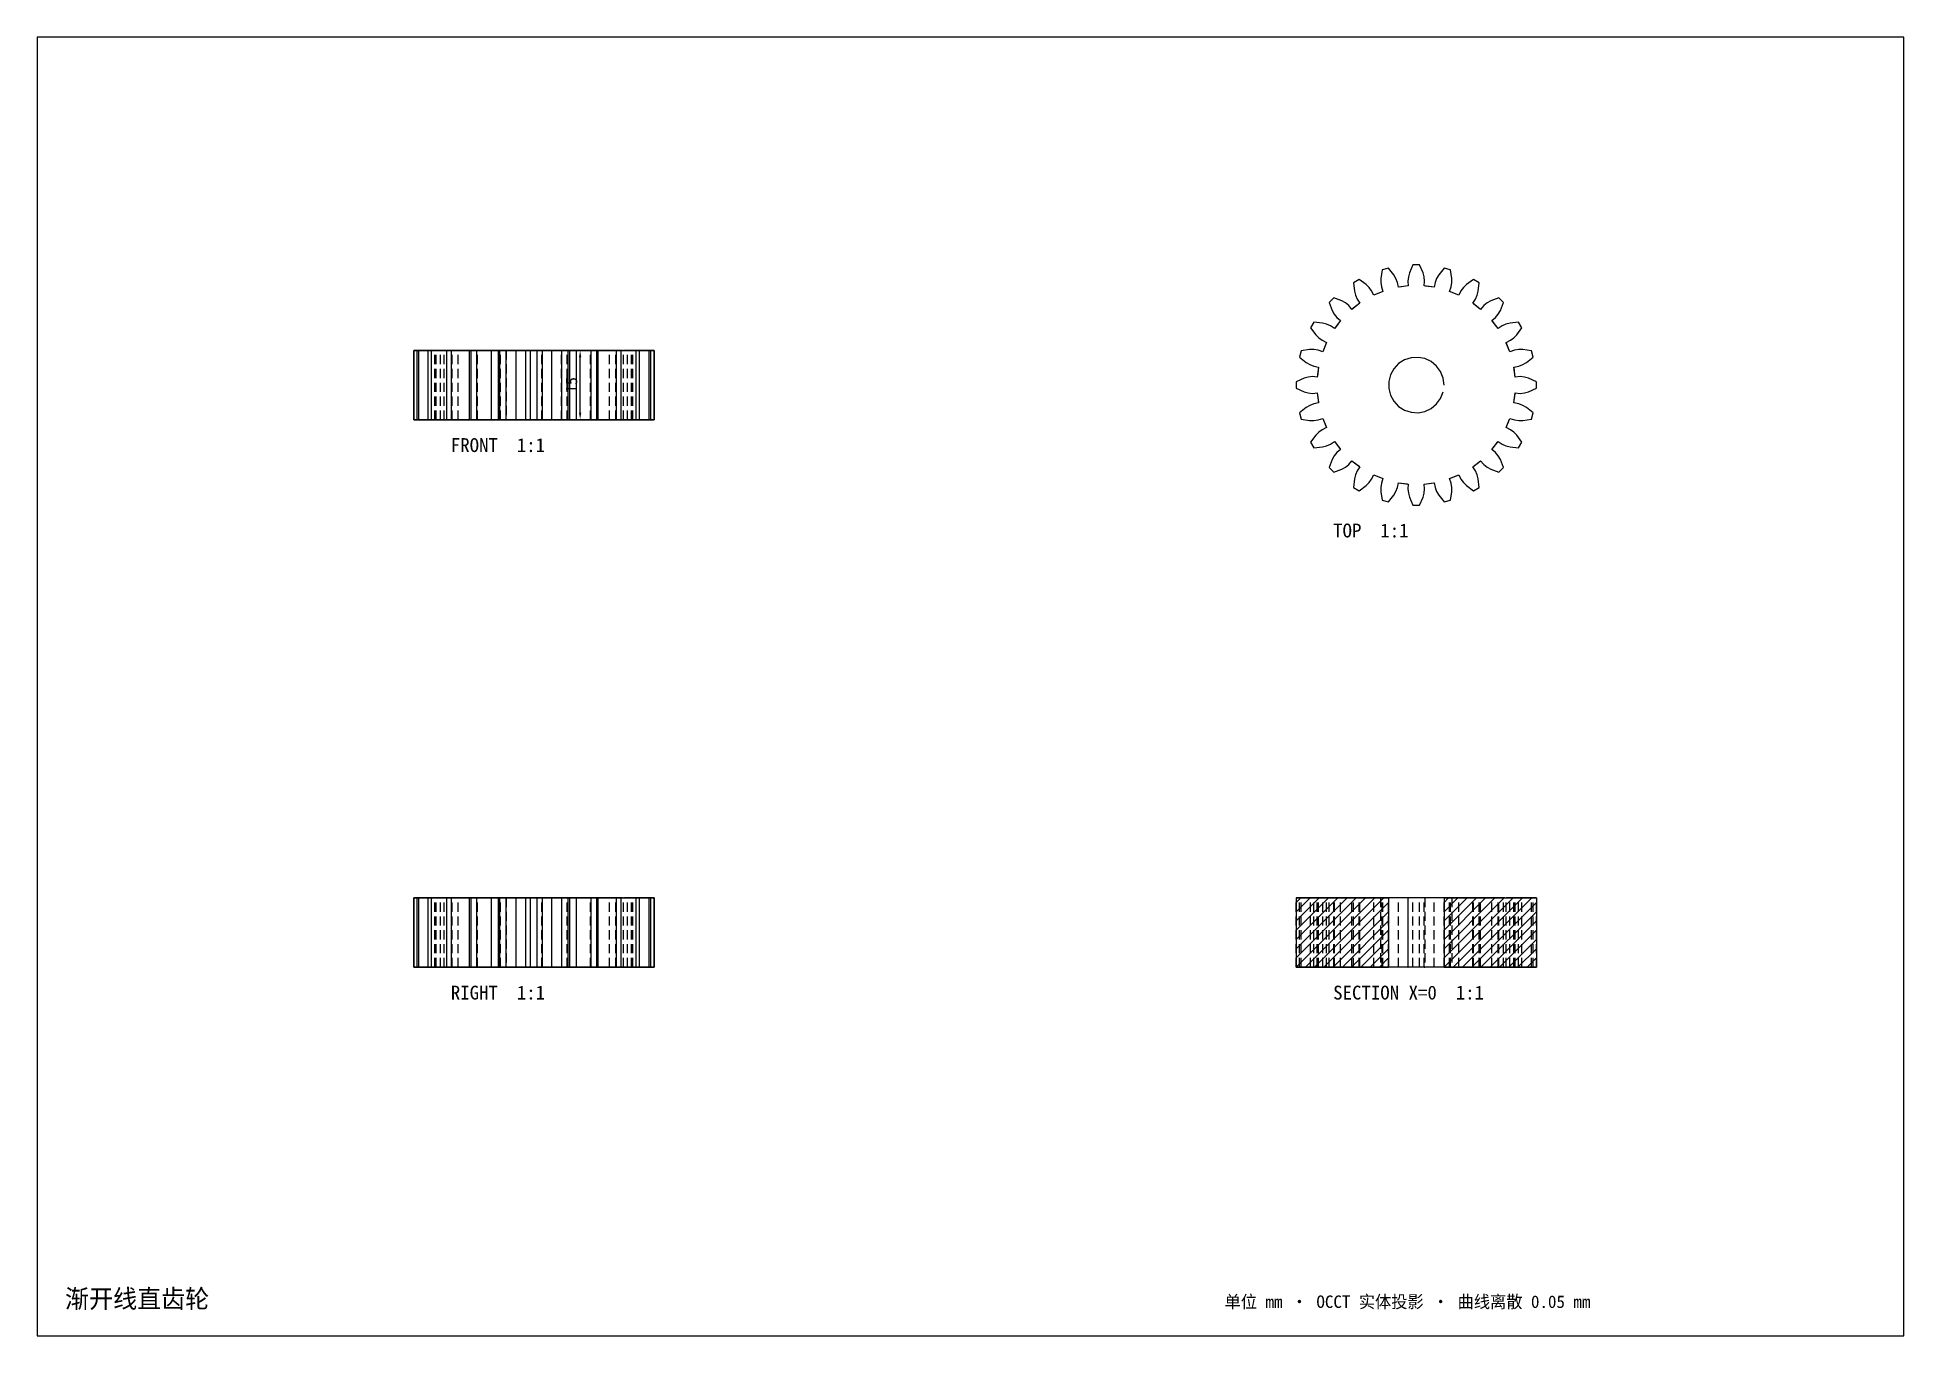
# Model space of a CAD drawing. Header units: millimetres. Extents: x 8 to 412, y 8 to 289.
import ezdxf

# ---------------------------------------------------------------- set-up
doc = ezdxf.new("R2010")
doc.units = ezdxf.units.MM
doc.linetypes.add('CAD_HIDDEN', pattern=[3, 2, -1])
for name, color, linetype in [('DIM', 2, 'CONTINUOUS'), ('HIDDEN', 8, 'CAD_HIDDEN'), ('SECTION', 8, 'CONTINUOUS'), ('TEXT', 7, 'CONTINUOUS'), ('VISIBLE', 7, 'CONTINUOUS')]:
    doc.layers.add(name, color=color, linetype=linetype)
doc.dimstyles.get("Standard").update_dxf_attribs({"dimtxt": 2.5, "dimasz": 2.5, "dimexe": 1.25, "dimexo": 0.625, "dimtad": 1, "dimcen": 2.5, "dimazin": 3, "dimtfac": 1, "dimtmove": 0, "dimatfit": 3})

msp = doc.modelspace()

# ---------------------------------------------------------------- texts
at = {"layer": 'TEXT'}
for s, height, p in [('FRONT  1:1', 3, (97.5, 199.25)), ('TOP  1:1', 3, (288.5, 180.76)), ('RIGHT  1:1', 3, (97.5, 80.75)), ('SECTION X=0  1:1', 3, (288.5, 80.75)), ('渐开线直齿轮', 4, (14, 14)), ('单位 mm · OCCT 实体投影 · 曲线离散 0.05 mm', 2.7, (265, 14))]:
    msp.add_text(s, height=height, dxfattribs=at).set_placement(p)

# ---------------------------------------------------------------- blocks, each defined once
blk = doc.blocks.new('_CLOSEDFILLED')
at = {"color": 0, "linetype": 'BYBLOCK'}
blk.add_solid([(-1, 0.16), (0, 0), (-1, -0.16)], dxfattribs=at)
blk = doc.blocks.new('*D1')
for p, q in [((115.5, 221.25), (125.5, 221.25)), ((115.5, 206.25), (125.5, 206.25))]:
    blk.add_line(p, q)
at = {"color": 7}
blk.add_line((125.5, 207.75), (125.5, 219.75), dxfattribs=at)
at = {"layer": 'Defpoints'}
for p in [(115.5, 221.25), (115.5, 206.25), (125.5, 206.25)]:
    blk.add_point(p, dxfattribs=at)
at = {"layer": 'DIM', "color": 7, "xscale": 1.5, "yscale": 1.5}
for p, rotation in [((125.5, 221.25), 90), ((125.5, 206.25), 270)]:
    blk.add_blockref('_CLOSEDFILLED', p, dxfattribs=dict(at, rotation=rotation))
at = {"layer": 'DIM', "insert": (123.625, 213.75), "char_height": 2.5, "attachment_point": 5, "rotation": 90}
blk.add_mtext('15', dxfattribs=at)

# ---------------------------------------------------------------- dimensions: what is measured, and where the dimension line sits
at = {"layer": 'DIM'}
dim = msp.add_linear_dim(base=(125.5, 206.25), p1=(115.5, 206.25), p2=(115.5, 221.25), angle=90, dimstyle='Standard', override={"dimtxt": 2.5, "dimasz": 1.5, "dimtad": 1, "dimlfac": 1, "dimclrd": 7}, dxfattribs=at)
dim.commit()
dim.dimension.update_dxf_attribs({"geometry": '*D1', "text_midpoint": (123.625, 213.75)})

# ---------------------------------------------------------------- linework, layer by layer
at = {"layer": 'HIDDEN'}
for points in [[(299.082, 238.669), (298.801, 236.838), (298.794, 235.91), (298.933, 234.995)], [(300.464, 239.04), (299.082, 238.669)], [(302.43, 235.932), (302.093, 236.794), (301.624, 237.594), (300.464, 239.04)], [(305.785, 239.74), (305.039, 238.044), (304.792, 237.15), (304.69, 236.23)], [(307.215, 239.74), (305.785, 239.74)], [(308.31, 236.23), (308.208, 237.15), (307.961, 238.044), (307.215, 239.74)], [(312.536, 239.04), (311.376, 237.594), (310.907, 236.794), (310.57, 235.932)], [(313.918, 238.669), (312.536, 239.04)], [(314.067, 234.995), (314.206, 235.91), (314.199, 236.838), (313.918, 238.669)], [(294.125, 236.616), (292.885, 235.9)], [(292.885, 235.9), (293.088, 234.058), (293.321, 233.161), (293.692, 232.313)], [(296.828, 234.123), (296.279, 234.869), (295.619, 235.519), (294.125, 236.616)], [(298.933, 234.995), (299.286, 234.004)], [(302.62, 234.897), (302.43, 235.932)], [(304.774, 235.181), (302.62, 234.897)], [(304.69, 236.23), (304.774, 235.181)], [(308.226, 235.181), (308.31, 236.23)], [(310.38, 234.897), (308.226, 235.181)], [(310.57, 235.932), (310.38, 234.897)], [(313.714, 234.004), (314.067, 234.995)], [(318.875, 236.616), (317.381, 235.519), (316.721, 234.869), (316.172, 234.123)], [(320.115, 235.9), (318.875, 236.616)], [(319.308, 232.313), (319.679, 233.161), (319.912, 234.058), (320.115, 235.9)], [(288.628, 232.634), (287.616, 231.622)], [(287.616, 231.622), (288.289, 229.895), (288.746, 229.089), (289.324, 228.366)], [(291.884, 230.926), (291.161, 231.504), (290.355, 231.961), (288.628, 232.634)], [(292.567, 230.124), (291.884, 230.926)], [(294.29, 231.447), (292.567, 230.124)], [(293.692, 232.313), (294.29, 231.447)], [(297.279, 233.172), (296.828, 234.123)], [(299.286, 234.004), (297.279, 233.172)], [(315.721, 233.172), (313.714, 234.004)], [(316.172, 234.123), (315.721, 233.172)], [(318.71, 231.447), (319.308, 232.313)], [(320.433, 230.124), (318.71, 231.447)], [(321.116, 230.926), (320.433, 230.124)], [(324.372, 232.634), (322.645, 231.961), (321.839, 231.504), (321.116, 230.926)], [(323.676, 228.366), (324.254, 229.089), (324.711, 229.895), (325.384, 231.622)], [(325.384, 231.622), (324.372, 232.634)], [(284.35, 227.365), (283.634, 226.125)], [(287.937, 226.558), (287.089, 226.929), (286.192, 227.162), (284.35, 227.365)], [(288.803, 225.96), (287.937, 226.558)], [(290.126, 227.683), (288.803, 225.96)], [(289.324, 228.366), (290.126, 227.683)], [(322.874, 227.683), (323.676, 228.366)], [(324.197, 225.96), (322.874, 227.683)], [(325.063, 226.558), (324.197, 225.96)], [(328.65, 227.365), (326.808, 227.162), (325.911, 226.929), (325.063, 226.558)], [(329.366, 226.125), (328.65, 227.365)], [(283.634, 226.125), (284.731, 224.631), (285.381, 223.971), (286.127, 223.422)], [(286.127, 223.422), (287.078, 222.971)], [(287.078, 222.971), (286.246, 220.964)], [(325.922, 222.971), (326.873, 223.422)], [(326.754, 220.964), (325.922, 222.971)], [(326.873, 223.422), (327.619, 223.971), (328.269, 224.631), (329.366, 226.125)], [(89.51, 221.25), (89.508, 221.25), (89.507, 221.25), (89.506, 221.25), (89.505, 221.25), (89.504, 221.25), (89.503, 221.25), (89.502, 221.25), (89.502, 221.25), (89.501, 221.25), (89.501, 221.25), (89.5, 221.25), (89.5, 221.25), (89.5, 221.25), (89.5, 221.25)], [(93.02, 221.25), (91.206, 221.25), (89.51, 221.25)], [(89.51, 206.25), (89.51, 221.25)], [(90.581, 221.25), (90.552, 221.25), (90.523, 221.25), (90.495, 221.25), (90.467, 221.25), (90.44, 221.25), (90.413, 221.25), (90.386, 221.25), (90.36, 221.25), (90.334, 221.25), (90.308, 221.25), (90.283, 221.25), (90.259, 221.25), (90.234, 221.25), (90.21, 221.25)], [(90.21, 221.25), (91.656, 221.25), (93.318, 221.25)], [(90.21, 221.25), (93.02, 221.25)], [(93.318, 221.25), (91.656, 221.25), (90.21, 221.25)], [(90.21, 206.25), (90.21, 221.25)], [(94.255, 221.25), (90.581, 221.25)], [(90.581, 206.25), (90.581, 221.25)], [(93.35, 221.25), (93.296, 221.25), (93.243, 221.25), (93.191, 221.25), (93.138, 221.25), (93.086, 221.25), (93.035, 221.25), (92.983, 221.25), (92.932, 221.25), (92.882, 221.25), (92.832, 221.25), (92.782, 221.25), (92.732, 221.25), (92.683, 221.25), (92.634, 221.25)], [(92.634, 221.25), (93.731, 221.25), (95.127, 221.25)], [(92.634, 221.25), (94.255, 221.25)], [(95.127, 221.25), (93.731, 221.25), (92.634, 221.25)], [(92.634, 206.25), (92.634, 221.25)], [(94.069, 221.25), (93.02, 221.25)], [(93.02, 221.25), (94.069, 221.25)], [(93.318, 221.25), (94.353, 221.25)], [(94.353, 221.25), (93.318, 221.25)], [(96.937, 221.25), (93.35, 221.25)], [(93.35, 206.25), (93.35, 221.25)], [(94.353, 221.25), (94.325, 221.25), (94.299, 221.25), (94.274, 221.25), (94.25, 221.25), (94.227, 221.25), (94.205, 221.25), (94.184, 221.25), (94.164, 221.25), (94.146, 221.25), (94.128, 221.25), (94.112, 221.25), (94.097, 221.25), (94.082, 221.25), (94.069, 221.25)], [(94.069, 221.25), (94.082, 221.25), (94.097, 221.25), (94.112, 221.25), (94.128, 221.25), (94.146, 221.25), (94.164, 221.25), (94.184, 221.25), (94.205, 221.25), (94.227, 221.25), (94.25, 221.25), (94.274, 221.25), (94.299, 221.25), (94.325, 221.25), (94.353, 221.25)], [(94.069, 206.25), (94.069, 221.25)], [(94.069, 206.25), (94.069, 221.25)], [(95.246, 221.25), (94.255, 221.25)], [(94.255, 221.25), (95.246, 221.25)], [(94.353, 206.25), (94.353, 221.25)], [(94.353, 206.25), (94.353, 221.25)], [(95.127, 221.25), (96.078, 221.25)], [(96.078, 221.25), (95.127, 221.25)], [(96.078, 221.25), (96.012, 221.25), (95.947, 221.25), (95.882, 221.25), (95.819, 221.25), (95.757, 221.25), (95.697, 221.25), (95.637, 221.25), (95.578, 221.25), (95.52, 221.25), (95.463, 221.25), (95.407, 221.25), (95.353, 221.25), (95.299, 221.25), (95.246, 221.25)], [(95.246, 221.25), (95.299, 221.25), (95.353, 221.25), (95.407, 221.25), (95.463, 221.25), (95.52, 221.25), (95.578, 221.25), (95.637, 221.25), (95.697, 221.25), (95.757, 221.25), (95.819, 221.25), (95.882, 221.25), (95.947, 221.25), (96.012, 221.25), (96.078, 221.25)], [(95.246, 206.25), (95.246, 221.25)], [(95.246, 206.25), (95.246, 221.25)], [(96.078, 206.25), (96.078, 221.25)], [(96.078, 206.25), (96.078, 221.25)], [(97.628, 221.25), (97.554, 221.25), (97.48, 221.25), (97.407, 221.25), (97.333, 221.25), (97.26, 221.25), (97.188, 221.25), (97.115, 221.25), (97.043, 221.25), (96.971, 221.25), (96.9, 221.25), (96.828, 221.25), (96.757, 221.25), (96.687, 221.25), (96.616, 221.25)], [(96.616, 221.25), (97.289, 221.25), (97.746, 221.25), (98.324, 221.25)], [(96.616, 221.25), (96.937, 221.25)], [(98.324, 221.25), (97.746, 221.25), (97.289, 221.25), (96.616, 221.25)], [(96.616, 206.25), (96.616, 221.25)], [(97.803, 221.25), (96.937, 221.25)], [(96.937, 221.25), (97.803, 221.25)], [(100.884, 221.25), (99.355, 221.25), (97.628, 221.25)], [(97.628, 206.25), (97.628, 221.25)], [(99.126, 221.25), (99.026, 221.25), (98.926, 221.25), (98.828, 221.25), (98.73, 221.25), (98.634, 221.25), (98.538, 221.25), (98.443, 221.25), (98.349, 221.25), (98.256, 221.25), (98.163, 221.25), (98.072, 221.25), (97.982, 221.25), (97.892, 221.25), (97.803, 221.25)], [(97.803, 221.25), (97.892, 221.25), (97.982, 221.25), (98.072, 221.25), (98.163, 221.25), (98.256, 221.25), (98.349, 221.25), (98.443, 221.25), (98.538, 221.25), (98.634, 221.25), (98.73, 221.25), (98.828, 221.25), (98.926, 221.25), (99.026, 221.25), (99.126, 221.25)], [(97.803, 206.25), (97.803, 221.25)], [(97.803, 206.25), (97.803, 221.25)], [(98.324, 221.25), (99.126, 221.25)], [(99.126, 221.25), (98.324, 221.25)], [(99.126, 206.25), (99.126, 221.25)], [(99.126, 206.25), (99.126, 221.25)], [(101.567, 221.25), (100.884, 221.25)], [(103.29, 221.25), (103.163, 221.25), (103.036, 221.25), (102.91, 221.25), (102.784, 221.25), (102.659, 221.25), (102.535, 221.25), (102.412, 221.25), (102.289, 221.25), (102.167, 221.25), (102.045, 221.25), (101.924, 221.25), (101.804, 221.25), (101.685, 221.25), (101.567, 221.25)], [(101.567, 206.25), (101.567, 221.25)], [(103.125, 221.25), (103.035, 221.25), (102.945, 221.25), (102.856, 221.25), (102.766, 221.25), (102.677, 221.25), (102.589, 221.25), (102.5, 221.25), (102.412, 221.25), (102.323, 221.25), (102.235, 221.25), (102.148, 221.25), (102.06, 221.25), (101.973, 221.25), (101.885, 221.25)], [(101.885, 221.25), (102.088, 221.25), (102.321, 221.25), (102.692, 221.25)], [(101.885, 221.25), (101.983, 221.25), (102.081, 221.25), (102.179, 221.25), (102.278, 221.25), (102.377, 221.25), (102.477, 221.25), (102.577, 221.25), (102.678, 221.25), (102.779, 221.25), (102.88, 221.25), (102.982, 221.25), (103.084, 221.25), (103.187, 221.25), (103.29, 221.25)], [(102.692, 221.25), (102.321, 221.25), (102.088, 221.25), (101.885, 221.25)], [(101.885, 206.25), (101.885, 221.25)], [(102.692, 221.25), (103.29, 221.25)], [(103.29, 221.25), (102.692, 221.25)], [(105.828, 221.25), (105.279, 221.25), (104.619, 221.25), (103.125, 221.25)], [(103.125, 206.25), (103.125, 221.25)], [(103.29, 206.25), (103.29, 221.25)], [(103.29, 206.25), (103.29, 221.25)], [(106.279, 221.25), (105.828, 221.25)], [(108.286, 221.25), (108.14, 221.25), (107.995, 221.25), (107.849, 221.25), (107.704, 221.25), (107.56, 221.25), (107.416, 221.25), (107.272, 221.25), (107.129, 221.25), (106.986, 221.25), (106.844, 221.25), (106.702, 221.25), (106.561, 221.25), (106.42, 221.25), (106.279, 221.25)], [(106.279, 206.25), (106.279, 221.25)], [(108.082, 221.25), (107.865, 221.25), (107.784, 221.25)], [(107.784, 221.25), (107.933, 221.25)], [(107.784, 221.25), (107.819, 221.25), (107.855, 221.25), (107.891, 221.25), (107.927, 221.25), (107.963, 221.25), (107.998, 221.25), (108.034, 221.25), (108.07, 221.25), (108.106, 221.25), (108.142, 221.25), (108.178, 221.25), (108.214, 221.25), (108.25, 221.25), (108.286, 221.25)], [(107.933, 221.25), (107.784, 221.25)], [(107.784, 221.25), (107.784, 206.25)], [(107.933, 221.25), (108.286, 221.25)], [(108.286, 221.25), (107.933, 221.25)], [(109.464, 221.25), (109.365, 221.25), (109.266, 221.25), (109.166, 221.25), (109.067, 221.25), (108.968, 221.25), (108.869, 221.25), (108.771, 221.25), (108.672, 221.25), (108.573, 221.25), (108.475, 221.25), (108.377, 221.25), (108.278, 221.25), (108.18, 221.25), (108.082, 221.25)], [(108.082, 206.25), (108.082, 221.25)], [(108.286, 206.25), (108.286, 221.25)], [(108.286, 206.25), (108.286, 221.25)], [(111.43, 221.25), (111.093, 221.25), (110.624, 221.25), (109.464, 221.25)], [(109.464, 206.25), (109.464, 221.25)], [(121.5, 221.25), (121.35, 221.25), (120.906, 221.25), (120.191, 221.25), (119.241, 221.25), (118.103, 221.25), (116.835, 221.25), (115.5, 221.25), (114.165, 221.25), (112.897, 221.25), (111.759, 221.25), (110.809, 221.25), (110.094, 221.25), (109.65, 221.25), (109.5, 221.25)], [(109.5, 221.25), (109.65, 221.25), (110.094, 221.25), (110.809, 221.25), (111.759, 221.25), (112.897, 221.25), (114.165, 221.25), (115.5, 221.25), (116.835, 221.25), (118.103, 221.25), (119.241, 221.25), (120.191, 221.25), (120.906, 221.25), (121.35, 221.25), (121.5, 221.25)], [(109.5, 221.25), (109.5, 206.25)], [(111.62, 221.25), (111.43, 221.25)], [(113.774, 221.25), (113.62, 221.25), (113.465, 221.25), (113.31, 221.25), (113.156, 221.25), (113.002, 221.25), (112.848, 221.25), (112.694, 221.25), (112.54, 221.25), (112.386, 221.25), (112.233, 221.25), (112.079, 221.25), (111.926, 221.25), (111.773, 221.25), (111.62, 221.25)], [(111.62, 206.25), (111.62, 221.25)], [(114.785, 221.25), (114.051, 221.25), (113.804, 221.25), (113.688, 221.25)], [(113.688, 221.25), (113.69, 221.25)], [(113.688, 221.25), (113.694, 221.25), (113.7, 221.25), (113.706, 221.25), (113.712, 221.25), (113.719, 221.25), (113.725, 221.25), (113.731, 221.25), (113.737, 221.25), (113.743, 221.25), (113.75, 221.25), (113.756, 221.25), (113.762, 221.25), (113.768, 221.25), (113.774, 221.25)], [(113.688, 221.25), (113.688, 206.25)], [(113.69, 221.25), (113.774, 221.25)], [(113.774, 221.25), (113.69, 221.25)], [(113.774, 206.25), (113.774, 221.25)], [(113.774, 206.25), (113.774, 221.25)], [(116.215, 221.25), (116.113, 221.25), (116.011, 221.25), (115.909, 221.25), (115.807, 221.25), (115.704, 221.25), (115.602, 221.25), (115.5, 221.25), (115.398, 221.25), (115.296, 221.25), (115.193, 221.25), (115.091, 221.25), (114.989, 221.25), (114.887, 221.25), (114.785, 221.25)], [(114.785, 206.25), (114.785, 221.25)], [(117.312, 221.25), (117.196, 221.25), (116.949, 221.25), (116.215, 221.25)], [(116.215, 206.25), (116.215, 221.25)], [(119.38, 221.25), (119.227, 221.25), (119.074, 221.25), (118.921, 221.25), (118.767, 221.25), (118.614, 221.25), (118.46, 221.25), (118.306, 221.25), (118.152, 221.25), (117.998, 221.25), (117.844, 221.25), (117.69, 221.25), (117.535, 221.25), (117.38, 221.25), (117.226, 221.25)], [(117.226, 221.25), (117.31, 221.25)], [(117.31, 221.25), (117.226, 221.25)], [(117.226, 221.25), (117.232, 221.25), (117.238, 221.25), (117.244, 221.25), (117.25, 221.25), (117.257, 221.25), (117.263, 221.25), (117.269, 221.25), (117.275, 221.25), (117.281, 221.25), (117.288, 221.25), (117.294, 221.25), (117.3, 221.25), (117.306, 221.25), (117.312, 221.25)], [(117.226, 206.25), (117.226, 221.25)], [(117.226, 206.25), (117.226, 221.25)], [(117.31, 221.25), (117.312, 221.25)], [(117.312, 221.25), (117.31, 221.25)], [(117.312, 221.25), (117.312, 206.25)], [(119.57, 221.25), (119.38, 221.25)], [(119.38, 206.25), (119.38, 221.25)], [(121.536, 221.25), (120.376, 221.25), (119.907, 221.25), (119.57, 221.25)], [(121.5, 206.25), (121.5, 221.25)], [(122.918, 221.25), (122.82, 221.25), (122.722, 221.25), (122.623, 221.25), (122.525, 221.25), (122.427, 221.25), (122.328, 221.25), (122.229, 221.25), (122.131, 221.25), (122.032, 221.25), (121.933, 221.25), (121.834, 221.25), (121.734, 221.25), (121.635, 221.25), (121.536, 221.25)], [(121.536, 206.25), (121.536, 221.25)], [(124.721, 221.25), (124.58, 221.25), (124.439, 221.25), (124.298, 221.25), (124.156, 221.25), (124.014, 221.25), (123.871, 221.25), (123.728, 221.25), (123.584, 221.25), (123.44, 221.25), (123.296, 221.25), (123.151, 221.25), (123.005, 221.25), (122.86, 221.25), (122.714, 221.25)], [(122.714, 221.25), (123.067, 221.25)], [(123.067, 221.25), (122.714, 221.25)], [(122.714, 221.25), (122.75, 221.25), (122.786, 221.25), (122.822, 221.25), (122.858, 221.25), (122.894, 221.25), (122.93, 221.25), (122.966, 221.25), (123.002, 221.25), (123.037, 221.25), (123.073, 221.25), (123.109, 221.25), (123.145, 221.25), (123.181, 221.25), (123.216, 221.25)], [(122.714, 206.25), (122.714, 221.25)], [(122.714, 206.25), (122.714, 221.25)], [(123.216, 221.25), (123.135, 221.25), (122.918, 221.25)], [(122.918, 206.25), (122.918, 221.25)], [(123.067, 221.25), (123.216, 221.25)], [(123.216, 221.25), (123.067, 221.25)], [(123.216, 221.25), (123.216, 206.25)], [(125.172, 221.25), (124.721, 221.25)], [(124.721, 206.25), (124.721, 221.25)], [(127.875, 221.25), (126.381, 221.25), (125.721, 221.25), (125.172, 221.25)], [(129.433, 221.25), (129.315, 221.25), (129.196, 221.25), (129.076, 221.25), (128.955, 221.25), (128.833, 221.25), (128.711, 221.25), (128.588, 221.25), (128.465, 221.25), (128.341, 221.25), (128.216, 221.25), (128.09, 221.25), (127.964, 221.25), (127.837, 221.25), (127.71, 221.25)], [(127.71, 221.25), (128.308, 221.25)], [(128.308, 221.25), (127.71, 221.25)], [(127.71, 221.25), (127.813, 221.25), (127.916, 221.25), (128.018, 221.25), (128.12, 221.25), (128.221, 221.25), (128.322, 221.25), (128.423, 221.25), (128.523, 221.25), (128.623, 221.25), (128.722, 221.25), (128.821, 221.25), (128.919, 221.25), (129.017, 221.25), (129.115, 221.25)], [(127.71, 206.25), (127.71, 221.25)], [(127.71, 206.25), (127.71, 221.25)], [(129.115, 221.25), (129.027, 221.25), (128.94, 221.25), (128.852, 221.25), (128.765, 221.25), (128.677, 221.25), (128.588, 221.25), (128.5, 221.25), (128.411, 221.25), (128.323, 221.25), (128.234, 221.25), (128.144, 221.25), (128.055, 221.25), (127.965, 221.25), (127.875, 221.25)], [(127.875, 206.25), (127.875, 221.25)], [(128.308, 221.25), (128.679, 221.25), (128.912, 221.25), (129.115, 221.25)], [(129.115, 221.25), (128.912, 221.25), (128.679, 221.25), (128.308, 221.25)], [(129.115, 206.25), (129.115, 221.25)], [(130.116, 221.25), (129.433, 221.25)], [(129.433, 206.25), (129.433, 221.25)], [(133.372, 221.25), (131.645, 221.25), (130.116, 221.25)], [(133.197, 221.25), (133.108, 221.25), (133.018, 221.25), (132.928, 221.25), (132.837, 221.25), (132.744, 221.25), (132.651, 221.25), (132.557, 221.25), (132.462, 221.25), (132.366, 221.25), (132.27, 221.25), (132.172, 221.25), (132.074, 221.25), (131.974, 221.25), (131.874, 221.25)], [(131.874, 221.25), (132.676, 221.25)], [(132.676, 221.25), (131.874, 221.25)], [(131.874, 221.25), (131.974, 221.25), (132.074, 221.25), (132.172, 221.25), (132.27, 221.25), (132.366, 221.25), (132.462, 221.25), (132.557, 221.25), (132.651, 221.25), (132.744, 221.25), (132.837, 221.25), (132.928, 221.25), (133.018, 221.25), (133.108, 221.25), (133.197, 221.25)], [(131.874, 206.25), (131.874, 221.25)], [(131.874, 206.25), (131.874, 221.25)], [(132.676, 221.25), (133.254, 221.25), (133.711, 221.25), (134.384, 221.25)], [(134.384, 221.25), (133.711, 221.25), (133.254, 221.25), (132.676, 221.25)], [(134.063, 221.25), (133.197, 221.25)], [(133.197, 221.25), (134.063, 221.25)], [(133.197, 206.25), (133.197, 221.25)], [(133.197, 206.25), (133.197, 221.25)], [(134.384, 221.25), (134.313, 221.25), (134.243, 221.25), (134.172, 221.25), (134.1, 221.25), (134.029, 221.25), (133.957, 221.25), (133.885, 221.25), (133.812, 221.25), (133.74, 221.25), (133.667, 221.25), (133.593, 221.25), (133.52, 221.25), (133.446, 221.25), (133.372, 221.25)], [(133.372, 206.25), (133.372, 221.25)], [(137.65, 221.25), (134.063, 221.25)], [(134.063, 221.25), (134.384, 221.25)], [(134.384, 206.25), (134.384, 221.25)], [(135.754, 221.25), (135.701, 221.25), (135.647, 221.25), (135.593, 221.25), (135.537, 221.25), (135.48, 221.25), (135.422, 221.25), (135.363, 221.25), (135.303, 221.25), (135.243, 221.25), (135.181, 221.25), (135.118, 221.25), (135.053, 221.25), (134.988, 221.25), (134.922, 221.25)], [(134.922, 221.25), (135.873, 221.25)], [(135.873, 221.25), (134.922, 221.25)], [(134.922, 221.25), (134.988, 221.25), (135.053, 221.25), (135.118, 221.25), (135.181, 221.25), (135.243, 221.25), (135.303, 221.25), (135.363, 221.25), (135.422, 221.25), (135.48, 221.25), (135.537, 221.25), (135.593, 221.25), (135.647, 221.25), (135.701, 221.25), (135.754, 221.25)], [(134.922, 206.25), (134.922, 221.25)], [(134.922, 206.25), (134.922, 221.25)], [(136.745, 221.25), (135.754, 221.25)], [(135.754, 221.25), (136.745, 221.25)], [(135.754, 206.25), (135.754, 221.25)], [(135.754, 206.25), (135.754, 221.25)], [(135.873, 221.25), (137.269, 221.25), (138.366, 221.25)], [(138.366, 221.25), (137.269, 221.25), (135.873, 221.25)], [(136.647, 221.25), (136.675, 221.25), (136.701, 221.25), (136.726, 221.25), (136.75, 221.25), (136.773, 221.25), (136.795, 221.25), (136.816, 221.25), (136.836, 221.25), (136.854, 221.25), (136.872, 221.25), (136.888, 221.25), (136.903, 221.25), (136.918, 221.25), (136.931, 221.25)], [(136.647, 206.25), (136.647, 221.25)], [(136.931, 221.25), (136.918, 221.25), (136.903, 221.25), (136.888, 221.25), (136.872, 221.25), (136.854, 221.25), (136.836, 221.25), (136.816, 221.25), (136.795, 221.25), (136.773, 221.25), (136.75, 221.25), (136.726, 221.25), (136.701, 221.25), (136.675, 221.25), (136.647, 221.25)], [(136.647, 221.25), (137.682, 221.25)], [(137.682, 221.25), (136.647, 221.25)], [(136.647, 206.25), (136.647, 221.25)], [(140.419, 221.25), (136.745, 221.25)], [(136.745, 221.25), (138.366, 221.25)], [(136.931, 206.25), (136.931, 221.25)], [(136.931, 221.25), (137.98, 221.25)], [(137.98, 221.25), (136.931, 221.25)], [(136.931, 206.25), (136.931, 221.25)], [(138.366, 221.25), (138.317, 221.25), (138.268, 221.25), (138.218, 221.25), (138.168, 221.25), (138.118, 221.25), (138.068, 221.25), (138.017, 221.25), (137.965, 221.25), (137.914, 221.25), (137.862, 221.25), (137.809, 221.25), (137.757, 221.25), (137.704, 221.25), (137.65, 221.25)], [(137.65, 206.25), (137.65, 221.25)], [(137.682, 221.25), (139.344, 221.25), (140.79, 221.25)], [(140.79, 221.25), (139.344, 221.25), (137.682, 221.25)], [(137.98, 221.25), (140.79, 221.25)], [(141.49, 221.25), (139.794, 221.25), (137.98, 221.25)], [(138.366, 206.25), (138.366, 221.25)], [(140.79, 221.25), (140.766, 221.25), (140.741, 221.25), (140.717, 221.25), (140.692, 221.25), (140.666, 221.25), (140.64, 221.25), (140.614, 221.25), (140.587, 221.25), (140.56, 221.25), (140.533, 221.25), (140.505, 221.25), (140.477, 221.25), (140.448, 221.25), (140.419, 221.25)], [(140.419, 206.25), (140.419, 221.25)], [(140.79, 206.25), (140.79, 221.25)], [(141.5, 221.25), (141.5, 221.25), (141.5, 221.25), (141.5, 221.25), (141.499, 221.25), (141.499, 221.25), (141.498, 221.25), (141.498, 221.25), (141.497, 221.25), (141.496, 221.25), (141.495, 221.25), (141.494, 221.25), (141.493, 221.25), (141.492, 221.25), (141.49, 221.25)], [(141.49, 206.25), (141.49, 221.25)], [(281.581, 221.168), (281.21, 219.786)], [(281.21, 219.786), (282.656, 218.626), (283.456, 218.157), (284.318, 217.82)], [(285.255, 221.317), (284.34, 221.456), (283.412, 221.449), (281.581, 221.168)], [(286.246, 220.964), (285.255, 221.317)], [(312.5, 213.75), (312.311, 215.242), (311.758, 216.641), (310.874, 217.857), (309.715, 218.816), (308.354, 219.456), (306.877, 219.738), (305.376, 219.644), (303.945, 219.179), (302.675, 218.373), (301.646, 217.277), (300.921, 215.959), (300.547, 214.502), (300.547, 212.998), (300.921, 211.541), (301.646, 210.223), (302.675, 209.127), (303.945, 208.321), (305.376, 207.856), (306.877, 207.762), (308.354, 208.044), (309.715, 208.684), (310.874, 209.643), (311.758, 210.859), (312.311, 212.258)], [(327.745, 221.317), (326.754, 220.964)], [(331.419, 221.168), (329.588, 221.449), (328.66, 221.456), (327.745, 221.317)], [(328.682, 217.82), (329.544, 218.157), (330.344, 218.626), (331.79, 219.786)], [(331.79, 219.786), (331.419, 221.168)], [(284.02, 215.56), (283.1, 215.458), (282.206, 215.211), (280.51, 214.465)], [(280.51, 214.465), (280.51, 213.035)], [(285.069, 215.476), (284.02, 215.56)], [(284.318, 217.82), (285.353, 217.63)], [(285.353, 217.63), (285.069, 215.476)], [(327.647, 217.63), (328.682, 217.82)], [(327.931, 215.476), (327.647, 217.63)], [(328.98, 215.56), (327.931, 215.476)], [(332.49, 214.465), (330.794, 215.211), (329.9, 215.458), (328.98, 215.56)], [(332.49, 213.035), (332.49, 214.465)], [(280.51, 213.035), (282.206, 212.289), (283.1, 212.042), (284.02, 211.94)], [(284.02, 211.94), (285.069, 212.024)], [(285.069, 212.024), (285.353, 209.87)], [(327.647, 209.87), (327.931, 212.024)], [(327.931, 212.024), (328.98, 211.94)], [(328.98, 211.94), (329.9, 212.042), (330.794, 212.289), (332.49, 213.035)], [(89.51, 206.25), (89.508, 206.25), (89.507, 206.25), (89.506, 206.25), (89.505, 206.25), (89.504, 206.25), (89.503, 206.25), (89.502, 206.25), (89.502, 206.25), (89.501, 206.25), (89.501, 206.25), (89.5, 206.25), (89.5, 206.25), (89.5, 206.25), (89.5, 206.25)], [(93.02, 206.25), (91.206, 206.25), (89.51, 206.25)], [(90.581, 206.25), (90.552, 206.25), (90.523, 206.25), (90.495, 206.25), (90.467, 206.25), (90.44, 206.25), (90.413, 206.25), (90.386, 206.25), (90.36, 206.25), (90.334, 206.25), (90.308, 206.25), (90.283, 206.25), (90.259, 206.25), (90.234, 206.25), (90.21, 206.25)], [(90.21, 206.25), (91.656, 206.25), (93.318, 206.25)], [(90.21, 206.25), (93.02, 206.25)], [(93.318, 206.25), (91.656, 206.25), (90.21, 206.25)], [(94.255, 206.25), (90.581, 206.25)], [(93.35, 206.25), (93.296, 206.25), (93.243, 206.25), (93.191, 206.25), (93.138, 206.25), (93.086, 206.25), (93.035, 206.25), (92.983, 206.25), (92.932, 206.25), (92.882, 206.25), (92.832, 206.25), (92.782, 206.25), (92.732, 206.25), (92.683, 206.25), (92.634, 206.25)], [(92.634, 206.25), (93.731, 206.25), (95.127, 206.25)], [(92.634, 206.25), (94.255, 206.25)], [(95.127, 206.25), (93.731, 206.25), (92.634, 206.25)], [(94.069, 206.25), (93.02, 206.25)], [(93.02, 206.25), (94.069, 206.25)], [(93.318, 206.25), (94.353, 206.25)], [(94.353, 206.25), (93.318, 206.25)], [(96.937, 206.25), (93.35, 206.25)], [(94.353, 206.25), (94.325, 206.25), (94.299, 206.25), (94.274, 206.25), (94.25, 206.25), (94.227, 206.25), (94.205, 206.25), (94.184, 206.25), (94.164, 206.25), (94.146, 206.25), (94.128, 206.25), (94.112, 206.25), (94.097, 206.25), (94.082, 206.25), (94.069, 206.25)], [(94.069, 206.25), (94.082, 206.25), (94.097, 206.25), (94.112, 206.25), (94.128, 206.25), (94.146, 206.25), (94.164, 206.25), (94.184, 206.25), (94.205, 206.25), (94.227, 206.25), (94.25, 206.25), (94.274, 206.25), (94.299, 206.25), (94.325, 206.25), (94.353, 206.25)], [(95.246, 206.25), (94.255, 206.25)], [(94.255, 206.25), (95.246, 206.25)], [(95.127, 206.25), (96.078, 206.25)], [(96.078, 206.25), (95.127, 206.25)], [(96.078, 206.25), (96.012, 206.25), (95.947, 206.25), (95.882, 206.25), (95.819, 206.25), (95.757, 206.25), (95.697, 206.25), (95.637, 206.25), (95.578, 206.25), (95.52, 206.25), (95.463, 206.25), (95.407, 206.25), (95.353, 206.25), (95.299, 206.25), (95.246, 206.25)], [(95.246, 206.25), (95.299, 206.25), (95.353, 206.25), (95.407, 206.25), (95.463, 206.25), (95.52, 206.25), (95.578, 206.25), (95.637, 206.25), (95.697, 206.25), (95.757, 206.25), (95.819, 206.25), (95.882, 206.25), (95.947, 206.25), (96.012, 206.25), (96.078, 206.25)], [(97.628, 206.25), (97.554, 206.25), (97.48, 206.25), (97.407, 206.25), (97.333, 206.25), (97.26, 206.25), (97.188, 206.25), (97.115, 206.25), (97.043, 206.25), (96.971, 206.25), (96.9, 206.25), (96.828, 206.25), (96.757, 206.25), (96.687, 206.25), (96.616, 206.25)], [(96.616, 206.25), (97.289, 206.25), (97.746, 206.25), (98.324, 206.25)], [(96.616, 206.25), (96.937, 206.25)], [(98.324, 206.25), (97.746, 206.25), (97.289, 206.25), (96.616, 206.25)], [(97.803, 206.25), (96.937, 206.25)], [(96.937, 206.25), (97.803, 206.25)], [(100.884, 206.25), (99.355, 206.25), (97.628, 206.25)], [(99.126, 206.25), (99.026, 206.25), (98.926, 206.25), (98.828, 206.25), (98.73, 206.25), (98.634, 206.25), (98.538, 206.25), (98.443, 206.25), (98.349, 206.25), (98.256, 206.25), (98.163, 206.25), (98.072, 206.25), (97.982, 206.25), (97.892, 206.25), (97.803, 206.25)], [(97.803, 206.25), (97.892, 206.25), (97.982, 206.25), (98.072, 206.25), (98.163, 206.25), (98.256, 206.25), (98.349, 206.25), (98.443, 206.25), (98.538, 206.25), (98.634, 206.25), (98.73, 206.25), (98.828, 206.25), (98.926, 206.25), (99.026, 206.25), (99.126, 206.25)], [(98.324, 206.25), (99.126, 206.25)], [(99.126, 206.25), (98.324, 206.25)], [(101.567, 206.25), (100.884, 206.25)], [(103.29, 206.25), (103.163, 206.25), (103.036, 206.25), (102.91, 206.25), (102.784, 206.25), (102.659, 206.25), (102.535, 206.25), (102.412, 206.25), (102.289, 206.25), (102.167, 206.25), (102.045, 206.25), (101.924, 206.25), (101.804, 206.25), (101.685, 206.25), (101.567, 206.25)], [(103.125, 206.25), (103.035, 206.25), (102.945, 206.25), (102.856, 206.25), (102.766, 206.25), (102.677, 206.25), (102.589, 206.25), (102.5, 206.25), (102.412, 206.25), (102.323, 206.25), (102.235, 206.25), (102.148, 206.25), (102.06, 206.25), (101.973, 206.25), (101.885, 206.25)], [(101.885, 206.25), (102.088, 206.25), (102.321, 206.25), (102.692, 206.25)], [(101.885, 206.25), (101.983, 206.25), (102.081, 206.25), (102.179, 206.25), (102.278, 206.25), (102.377, 206.25), (102.477, 206.25), (102.577, 206.25), (102.678, 206.25), (102.779, 206.25), (102.88, 206.25), (102.982, 206.25), (103.084, 206.25), (103.187, 206.25), (103.29, 206.25)], [(102.692, 206.25), (102.321, 206.25), (102.088, 206.25), (101.885, 206.25)], [(102.692, 206.25), (103.29, 206.25)], [(103.29, 206.25), (102.692, 206.25)], [(105.828, 206.25), (105.279, 206.25), (104.619, 206.25), (103.125, 206.25)], [(106.279, 206.25), (105.828, 206.25)], [(108.286, 206.25), (108.14, 206.25), (107.995, 206.25), (107.849, 206.25), (107.704, 206.25), (107.56, 206.25), (107.416, 206.25), (107.272, 206.25), (107.129, 206.25), (106.986, 206.25), (106.844, 206.25), (106.702, 206.25), (106.561, 206.25), (106.42, 206.25), (106.279, 206.25)], [(108.082, 206.25), (107.865, 206.25), (107.784, 206.25)], [(107.784, 206.25), (107.933, 206.25)], [(107.784, 206.25), (107.819, 206.25), (107.855, 206.25), (107.891, 206.25), (107.927, 206.25), (107.963, 206.25), (107.998, 206.25), (108.034, 206.25), (108.07, 206.25), (108.106, 206.25), (108.142, 206.25), (108.178, 206.25), (108.214, 206.25), (108.25, 206.25), (108.286, 206.25)], [(107.933, 206.25), (107.784, 206.25)], [(107.933, 206.25), (108.286, 206.25)], [(108.286, 206.25), (107.933, 206.25)], [(109.464, 206.25), (109.365, 206.25), (109.266, 206.25), (109.166, 206.25), (109.067, 206.25), (108.968, 206.25), (108.869, 206.25), (108.771, 206.25), (108.672, 206.25), (108.573, 206.25), (108.475, 206.25), (108.377, 206.25), (108.278, 206.25), (108.18, 206.25), (108.082, 206.25)], [(111.43, 206.25), (111.093, 206.25), (110.624, 206.25), (109.464, 206.25)], [(121.5, 206.25), (121.35, 206.25), (120.906, 206.25), (120.191, 206.25), (119.241, 206.25), (118.103, 206.25), (116.835, 206.25), (115.5, 206.25), (114.165, 206.25), (112.897, 206.25), (111.759, 206.25), (110.809, 206.25), (110.094, 206.25), (109.65, 206.25), (109.5, 206.25)], [(109.5, 206.25), (109.65, 206.25), (110.094, 206.25), (110.809, 206.25), (111.759, 206.25), (112.897, 206.25), (114.165, 206.25), (115.5, 206.25), (116.835, 206.25), (118.103, 206.25), (119.241, 206.25), (120.191, 206.25), (120.906, 206.25), (121.35, 206.25), (121.5, 206.25)], [(111.62, 206.25), (111.43, 206.25)], [(113.774, 206.25), (113.62, 206.25), (113.465, 206.25), (113.31, 206.25), (113.156, 206.25), (113.002, 206.25), (112.848, 206.25), (112.694, 206.25), (112.54, 206.25), (112.386, 206.25), (112.233, 206.25), (112.079, 206.25), (111.926, 206.25), (111.773, 206.25), (111.62, 206.25)], [(114.785, 206.25), (114.051, 206.25), (113.804, 206.25), (113.688, 206.25)], [(113.688, 206.25), (113.69, 206.25)], [(113.688, 206.25), (113.694, 206.25), (113.7, 206.25), (113.706, 206.25), (113.712, 206.25), (113.719, 206.25), (113.725, 206.25), (113.731, 206.25), (113.737, 206.25), (113.743, 206.25), (113.75, 206.25), (113.756, 206.25), (113.762, 206.25), (113.768, 206.25), (113.774, 206.25)], [(113.69, 206.25), (113.774, 206.25)], [(113.774, 206.25), (113.69, 206.25)], [(116.215, 206.25), (116.113, 206.25), (116.011, 206.25), (115.909, 206.25), (115.807, 206.25), (115.704, 206.25), (115.602, 206.25), (115.5, 206.25), (115.398, 206.25), (115.296, 206.25), (115.193, 206.25), (115.091, 206.25), (114.989, 206.25), (114.887, 206.25), (114.785, 206.25)], [(117.312, 206.25), (117.196, 206.25), (116.949, 206.25), (116.215, 206.25)], [(119.38, 206.25), (119.227, 206.25), (119.074, 206.25), (118.921, 206.25), (118.767, 206.25), (118.614, 206.25), (118.46, 206.25), (118.306, 206.25), (118.152, 206.25), (117.998, 206.25), (117.844, 206.25), (117.69, 206.25), (117.535, 206.25), (117.38, 206.25), (117.226, 206.25)], [(117.226, 206.25), (117.31, 206.25)], [(117.31, 206.25), (117.226, 206.25)], [(117.226, 206.25), (117.232, 206.25), (117.238, 206.25), (117.244, 206.25), (117.25, 206.25), (117.257, 206.25), (117.263, 206.25), (117.269, 206.25), (117.275, 206.25), (117.281, 206.25), (117.288, 206.25), (117.294, 206.25), (117.3, 206.25), (117.306, 206.25), (117.312, 206.25)], [(117.31, 206.25), (117.312, 206.25)], [(117.312, 206.25), (117.31, 206.25)], [(119.57, 206.25), (119.38, 206.25)], [(121.536, 206.25), (120.376, 206.25), (119.907, 206.25), (119.57, 206.25)], [(122.918, 206.25), (122.82, 206.25), (122.722, 206.25), (122.623, 206.25), (122.525, 206.25), (122.427, 206.25), (122.328, 206.25), (122.229, 206.25), (122.131, 206.25), (122.032, 206.25), (121.933, 206.25), (121.834, 206.25), (121.734, 206.25), (121.635, 206.25), (121.536, 206.25)], [(124.721, 206.25), (124.58, 206.25), (124.439, 206.25), (124.298, 206.25), (124.156, 206.25), (124.014, 206.25), (123.871, 206.25), (123.728, 206.25), (123.584, 206.25), (123.44, 206.25), (123.296, 206.25), (123.151, 206.25), (123.005, 206.25), (122.86, 206.25), (122.714, 206.25)], [(122.714, 206.25), (123.067, 206.25)], [(123.067, 206.25), (122.714, 206.25)], [(122.714, 206.25), (122.75, 206.25), (122.786, 206.25), (122.822, 206.25), (122.858, 206.25), (122.894, 206.25), (122.93, 206.25), (122.966, 206.25), (123.002, 206.25), (123.037, 206.25), (123.073, 206.25), (123.109, 206.25), (123.145, 206.25), (123.181, 206.25), (123.216, 206.25)], [(123.216, 206.25), (123.135, 206.25), (122.918, 206.25)], [(123.067, 206.25), (123.216, 206.25)], [(123.216, 206.25), (123.067, 206.25)], [(125.172, 206.25), (124.721, 206.25)], [(127.875, 206.25), (126.381, 206.25), (125.721, 206.25), (125.172, 206.25)], [(129.433, 206.25), (129.315, 206.25), (129.196, 206.25), (129.076, 206.25), (128.955, 206.25), (128.833, 206.25), (128.711, 206.25), (128.588, 206.25), (128.465, 206.25), (128.341, 206.25), (128.216, 206.25), (128.09, 206.25), (127.964, 206.25), (127.837, 206.25), (127.71, 206.25)], [(127.71, 206.25), (128.308, 206.25)], [(128.308, 206.25), (127.71, 206.25)], [(127.71, 206.25), (127.813, 206.25), (127.916, 206.25), (128.018, 206.25), (128.12, 206.25), (128.221, 206.25), (128.322, 206.25), (128.423, 206.25), (128.523, 206.25), (128.623, 206.25), (128.722, 206.25), (128.821, 206.25), (128.919, 206.25), (129.017, 206.25), (129.115, 206.25)], [(129.115, 206.25), (129.027, 206.25), (128.94, 206.25), (128.852, 206.25), (128.765, 206.25), (128.677, 206.25), (128.588, 206.25), (128.5, 206.25), (128.411, 206.25), (128.323, 206.25), (128.234, 206.25), (128.144, 206.25), (128.055, 206.25), (127.965, 206.25), (127.875, 206.25)], [(128.308, 206.25), (128.679, 206.25), (128.912, 206.25), (129.115, 206.25)], [(129.115, 206.25), (128.912, 206.25), (128.679, 206.25), (128.308, 206.25)], [(130.116, 206.25), (129.433, 206.25)], [(133.372, 206.25), (131.645, 206.25), (130.116, 206.25)], [(133.197, 206.25), (133.108, 206.25), (133.018, 206.25), (132.928, 206.25), (132.837, 206.25), (132.744, 206.25), (132.651, 206.25), (132.557, 206.25), (132.462, 206.25), (132.366, 206.25), (132.27, 206.25), (132.172, 206.25), (132.074, 206.25), (131.974, 206.25), (131.874, 206.25)], [(131.874, 206.25), (132.676, 206.25)], [(132.676, 206.25), (131.874, 206.25)], [(131.874, 206.25), (131.974, 206.25), (132.074, 206.25), (132.172, 206.25), (132.27, 206.25), (132.366, 206.25), (132.462, 206.25), (132.557, 206.25), (132.651, 206.25), (132.744, 206.25), (132.837, 206.25), (132.928, 206.25), (133.018, 206.25), (133.108, 206.25), (133.197, 206.25)], [(132.676, 206.25), (133.254, 206.25), (133.711, 206.25), (134.384, 206.25)], [(134.384, 206.25), (133.711, 206.25), (133.254, 206.25), (132.676, 206.25)], [(134.063, 206.25), (133.197, 206.25)], [(133.197, 206.25), (134.063, 206.25)], [(134.384, 206.25), (134.313, 206.25), (134.243, 206.25), (134.172, 206.25), (134.1, 206.25), (134.029, 206.25), (133.957, 206.25), (133.885, 206.25), (133.812, 206.25), (133.74, 206.25), (133.667, 206.25), (133.593, 206.25), (133.52, 206.25), (133.446, 206.25), (133.372, 206.25)], [(137.65, 206.25), (134.063, 206.25)], [(134.063, 206.25), (134.384, 206.25)], [(135.754, 206.25), (135.701, 206.25), (135.647, 206.25), (135.593, 206.25), (135.537, 206.25), (135.48, 206.25), (135.422, 206.25), (135.363, 206.25), (135.303, 206.25), (135.243, 206.25), (135.181, 206.25), (135.118, 206.25), (135.053, 206.25), (134.988, 206.25), (134.922, 206.25)], [(134.922, 206.25), (135.873, 206.25)], [(135.873, 206.25), (134.922, 206.25)], [(134.922, 206.25), (134.988, 206.25), (135.053, 206.25), (135.118, 206.25), (135.181, 206.25), (135.243, 206.25), (135.303, 206.25), (135.363, 206.25), (135.422, 206.25), (135.48, 206.25), (135.537, 206.25), (135.593, 206.25), (135.647, 206.25), (135.701, 206.25), (135.754, 206.25)], [(136.745, 206.25), (135.754, 206.25)], [(135.754, 206.25), (136.745, 206.25)], [(135.873, 206.25), (137.269, 206.25), (138.366, 206.25)], [(138.366, 206.25), (137.269, 206.25), (135.873, 206.25)], [(136.647, 206.25), (136.675, 206.25), (136.701, 206.25), (136.726, 206.25), (136.75, 206.25), (136.773, 206.25), (136.795, 206.25), (136.816, 206.25), (136.836, 206.25), (136.854, 206.25), (136.872, 206.25), (136.888, 206.25), (136.903, 206.25), (136.918, 206.25), (136.931, 206.25)], [(136.931, 206.25), (136.918, 206.25), (136.903, 206.25), (136.888, 206.25), (136.872, 206.25), (136.854, 206.25), (136.836, 206.25), (136.816, 206.25), (136.795, 206.25), (136.773, 206.25), (136.75, 206.25), (136.726, 206.25), (136.701, 206.25), (136.675, 206.25), (136.647, 206.25)], [(136.647, 206.25), (137.682, 206.25)], [(137.682, 206.25), (136.647, 206.25)], [(140.419, 206.25), (136.745, 206.25)], [(136.745, 206.25), (138.366, 206.25)], [(136.931, 206.25), (137.98, 206.25)], [(137.98, 206.25), (136.931, 206.25)], [(138.366, 206.25), (138.317, 206.25), (138.268, 206.25), (138.218, 206.25), (138.168, 206.25), (138.118, 206.25), (138.068, 206.25), (138.017, 206.25), (137.965, 206.25), (137.914, 206.25), (137.862, 206.25), (137.809, 206.25), (137.757, 206.25), (137.704, 206.25), (137.65, 206.25)], [(137.682, 206.25), (139.344, 206.25), (140.79, 206.25)], [(140.79, 206.25), (139.344, 206.25), (137.682, 206.25)], [(137.98, 206.25), (140.79, 206.25)], [(141.49, 206.25), (139.794, 206.25), (137.98, 206.25)], [(140.79, 206.25), (140.766, 206.25), (140.741, 206.25), (140.717, 206.25), (140.692, 206.25), (140.666, 206.25), (140.64, 206.25), (140.614, 206.25), (140.587, 206.25), (140.56, 206.25), (140.533, 206.25), (140.505, 206.25), (140.477, 206.25), (140.448, 206.25), (140.419, 206.25)], [(141.5, 206.25), (141.5, 206.25), (141.5, 206.25), (141.5, 206.25), (141.499, 206.25), (141.499, 206.25), (141.498, 206.25), (141.498, 206.25), (141.497, 206.25), (141.496, 206.25), (141.495, 206.25), (141.494, 206.25), (141.493, 206.25), (141.492, 206.25), (141.49, 206.25)], [(284.318, 209.68), (283.456, 209.343), (282.656, 208.874), (281.21, 207.714)], [(281.21, 207.714), (281.581, 206.332)], [(281.581, 206.332), (283.412, 206.051), (284.34, 206.044), (285.255, 206.183)], [(285.353, 209.87), (284.318, 209.68)], [(285.255, 206.183), (286.246, 206.536)], [(286.246, 206.536), (287.078, 204.529)], [(325.922, 204.529), (326.754, 206.536)], [(326.754, 206.536), (327.745, 206.183)], [(328.682, 209.68), (327.647, 209.87)], [(327.745, 206.183), (328.66, 206.044), (329.588, 206.051), (331.419, 206.332)], [(331.79, 207.714), (330.344, 208.874), (329.544, 209.343), (328.682, 209.68)], [(331.419, 206.332), (331.79, 207.714)], [(286.127, 204.078), (285.381, 203.529), (284.731, 202.869), (283.634, 201.375)], [(287.078, 204.529), (286.127, 204.078)], [(326.873, 204.078), (325.922, 204.529)], [(329.366, 201.375), (328.269, 202.869), (327.619, 203.529), (326.873, 204.078)], [(283.634, 201.375), (284.35, 200.135)], [(284.35, 200.135), (286.192, 200.338), (287.089, 200.571), (287.937, 200.942)], [(289.324, 199.134), (288.746, 198.411), (288.289, 197.605), (287.616, 195.878)], [(287.937, 200.942), (288.803, 201.54)], [(288.803, 201.54), (290.126, 199.817)], [(290.126, 199.817), (289.324, 199.134)], [(322.874, 199.817), (324.197, 201.54)], [(323.676, 199.134), (322.874, 199.817)], [(325.384, 195.878), (324.711, 197.605), (324.254, 198.411), (323.676, 199.134)], [(324.197, 201.54), (325.063, 200.942)], [(325.063, 200.942), (325.911, 200.571), (326.808, 200.338), (328.65, 200.135)], [(328.65, 200.135), (329.366, 201.375)], [(287.616, 195.878), (288.628, 194.866)], [(288.628, 194.866), (290.355, 195.539), (291.161, 195.996), (291.884, 196.574)], [(291.884, 196.574), (292.567, 197.376)], [(292.567, 197.376), (294.29, 196.053)], [(293.692, 195.187), (293.321, 194.339), (293.088, 193.442), (292.885, 191.6)], [(294.29, 196.053), (293.692, 195.187)], [(296.828, 193.377), (297.279, 194.328)], [(297.279, 194.328), (299.286, 193.496)], [(313.714, 193.496), (315.721, 194.328)], [(315.721, 194.328), (316.172, 193.377)], [(318.71, 196.053), (320.433, 197.376)], [(319.308, 195.187), (318.71, 196.053)], [(320.115, 191.6), (319.912, 193.442), (319.679, 194.339), (319.308, 195.187)], [(320.433, 197.376), (321.116, 196.574)], [(321.116, 196.574), (321.839, 195.996), (322.645, 195.539), (324.372, 194.866)], [(324.372, 194.866), (325.384, 195.878)], [(292.885, 191.6), (294.125, 190.884)], [(294.125, 190.884), (295.619, 191.981), (296.279, 192.631), (296.828, 193.377)], [(298.933, 192.505), (298.794, 191.59), (298.801, 190.662), (299.082, 188.831)], [(299.286, 193.496), (298.933, 192.505)], [(300.464, 188.46), (301.624, 189.906), (302.093, 190.706), (302.43, 191.568)], [(302.43, 191.568), (302.62, 192.603)], [(302.62, 192.603), (304.774, 192.319)], [(304.774, 192.319), (304.69, 191.27)], [(304.69, 191.27), (304.792, 190.35), (305.039, 189.456), (305.785, 187.76)], [(307.215, 187.76), (307.961, 189.456), (308.208, 190.35), (308.31, 191.27)], [(308.226, 192.319), (310.38, 192.603)], [(308.31, 191.27), (308.226, 192.319)], [(310.38, 192.603), (310.57, 191.568)], [(310.57, 191.568), (310.907, 190.706), (311.376, 189.906), (312.536, 188.46)], [(314.067, 192.505), (313.714, 193.496)], [(313.918, 188.831), (314.199, 190.662), (314.206, 191.59), (314.067, 192.505)], [(316.172, 193.377), (316.721, 192.631), (317.381, 191.981), (318.875, 190.884)], [(318.875, 190.884), (320.115, 191.6)], [(299.082, 188.831), (300.464, 188.46)], [(305.785, 187.76), (307.215, 187.76)], [(312.536, 188.46), (313.918, 188.831)], [(89.51, 102.75), (89.508, 102.75), (89.507, 102.75), (89.506, 102.75), (89.505, 102.75), (89.504, 102.75), (89.503, 102.75), (89.502, 102.75), (89.502, 102.75), (89.501, 102.75), (89.501, 102.75), (89.5, 102.75), (89.5, 102.75), (89.5, 102.75), (89.5, 102.75)], [(93.02, 102.75), (91.206, 102.75), (89.51, 102.75)], [(89.51, 87.75), (89.51, 102.75)], [(90.581, 102.75), (90.552, 102.75), (90.523, 102.75), (90.495, 102.75), (90.467, 102.75), (90.44, 102.75), (90.413, 102.75), (90.386, 102.75), (90.36, 102.75), (90.334, 102.75), (90.308, 102.75), (90.283, 102.75), (90.259, 102.75), (90.234, 102.75), (90.21, 102.75)], [(90.21, 102.75), (91.656, 102.75), (93.318, 102.75)], [(90.21, 102.75), (93.02, 102.75)], [(93.318, 102.75), (91.656, 102.75), (90.21, 102.75)], [(90.21, 87.75), (90.21, 102.75)], [(94.255, 102.75), (90.581, 102.75)], [(90.581, 87.75), (90.581, 102.75)], [(93.35, 102.75), (93.296, 102.75), (93.243, 102.75), (93.191, 102.75), (93.138, 102.75), (93.086, 102.75), (93.035, 102.75), (92.983, 102.75), (92.932, 102.75), (92.882, 102.75), (92.832, 102.75), (92.782, 102.75), (92.732, 102.75), (92.683, 102.75), (92.634, 102.75)], [(92.634, 102.75), (93.731, 102.75), (95.127, 102.75)], [(92.634, 102.75), (94.255, 102.75)], [(95.127, 102.75), (93.731, 102.75), (92.634, 102.75)], [(92.634, 87.75), (92.634, 102.75)], [(94.069, 102.75), (93.02, 102.75)], [(93.02, 102.75), (94.069, 102.75)], [(93.318, 102.75), (94.353, 102.75)], [(94.353, 102.75), (93.318, 102.75)], [(96.937, 102.75), (93.35, 102.75)], [(93.35, 87.75), (93.35, 102.75)], [(94.353, 102.75), (94.325, 102.75), (94.299, 102.75), (94.274, 102.75), (94.25, 102.75), (94.227, 102.75), (94.205, 102.75), (94.184, 102.75), (94.164, 102.75), (94.146, 102.75), (94.128, 102.75), (94.112, 102.75), (94.097, 102.75), (94.082, 102.75), (94.069, 102.75)], [(94.069, 102.75), (94.082, 102.75), (94.097, 102.75), (94.112, 102.75), (94.128, 102.75), (94.146, 102.75), (94.164, 102.75), (94.184, 102.75), (94.205, 102.75), (94.227, 102.75), (94.25, 102.75), (94.274, 102.75), (94.299, 102.75), (94.325, 102.75), (94.353, 102.75)], [(94.069, 87.75), (94.069, 102.75)], [(94.069, 87.75), (94.069, 102.75)], [(95.246, 102.75), (94.255, 102.75)], [(94.255, 102.75), (95.246, 102.75)], [(94.353, 87.75), (94.353, 102.75)], [(94.353, 87.75), (94.353, 102.75)], [(95.127, 102.75), (96.078, 102.75)], [(96.078, 102.75), (95.127, 102.75)], [(96.078, 102.75), (96.012, 102.75), (95.947, 102.75), (95.882, 102.75), (95.819, 102.75), (95.757, 102.75), (95.697, 102.75), (95.637, 102.75), (95.578, 102.75), (95.52, 102.75), (95.463, 102.75), (95.407, 102.75), (95.353, 102.75), (95.299, 102.75), (95.246, 102.75)], [(95.246, 102.75), (95.299, 102.75), (95.353, 102.75), (95.407, 102.75), (95.463, 102.75), (95.52, 102.75), (95.578, 102.75), (95.637, 102.75), (95.697, 102.75), (95.757, 102.75), (95.819, 102.75), (95.882, 102.75), (95.947, 102.75), (96.012, 102.75), (96.078, 102.75)], [(95.246, 87.75), (95.246, 102.75)], [(95.246, 87.75), (95.246, 102.75)], [(96.078, 87.75), (96.078, 102.75)], [(96.078, 87.75), (96.078, 102.75)], [(97.628, 102.75), (97.554, 102.75), (97.48, 102.75), (97.407, 102.75), (97.333, 102.75), (97.26, 102.75), (97.188, 102.75), (97.115, 102.75), (97.043, 102.75), (96.971, 102.75), (96.9, 102.75), (96.828, 102.75), (96.757, 102.75), (96.687, 102.75), (96.616, 102.75)], [(96.616, 102.75), (97.289, 102.75), (97.746, 102.75), (98.324, 102.75)], [(96.616, 102.75), (96.937, 102.75)], [(98.324, 102.75), (97.746, 102.75), (97.289, 102.75), (96.616, 102.75)], [(96.616, 87.75), (96.616, 102.75)], [(97.803, 102.75), (96.937, 102.75)], [(96.937, 102.75), (97.803, 102.75)], [(100.884, 102.75), (99.355, 102.75), (97.628, 102.75)], [(97.628, 87.75), (97.628, 102.75)], [(99.126, 102.75), (99.026, 102.75), (98.926, 102.75), (98.828, 102.75), (98.73, 102.75), (98.634, 102.75), (98.538, 102.75), (98.443, 102.75), (98.349, 102.75), (98.256, 102.75), (98.163, 102.75), (98.072, 102.75), (97.982, 102.75), (97.892, 102.75), (97.803, 102.75)], [(97.803, 102.75), (97.892, 102.75), (97.982, 102.75), (98.072, 102.75), (98.163, 102.75), (98.256, 102.75), (98.349, 102.75), (98.443, 102.75), (98.538, 102.75), (98.634, 102.75), (98.73, 102.75), (98.828, 102.75), (98.926, 102.75), (99.026, 102.75), (99.126, 102.75)], [(97.803, 87.75), (97.803, 102.75)], [(97.803, 87.75), (97.803, 102.75)], [(98.324, 102.75), (99.126, 102.75)], [(99.126, 102.75), (98.324, 102.75)], [(99.126, 87.75), (99.126, 102.75)], [(99.126, 87.75), (99.126, 102.75)], [(101.567, 102.75), (100.884, 102.75)], [(103.29, 102.75), (103.163, 102.75), (103.036, 102.75), (102.91, 102.75), (102.784, 102.75), (102.659, 102.75), (102.535, 102.75), (102.412, 102.75), (102.289, 102.75), (102.167, 102.75), (102.045, 102.75), (101.924, 102.75), (101.804, 102.75), (101.685, 102.75), (101.567, 102.75)], [(101.567, 87.75), (101.567, 102.75)], [(103.125, 102.75), (103.035, 102.75), (102.945, 102.75), (102.856, 102.75), (102.766, 102.75), (102.677, 102.75), (102.589, 102.75), (102.5, 102.75), (102.412, 102.75), (102.323, 102.75), (102.235, 102.75), (102.148, 102.75), (102.06, 102.75), (101.973, 102.75), (101.885, 102.75)], [(101.885, 102.75), (102.088, 102.75), (102.321, 102.75), (102.692, 102.75)], [(101.885, 102.75), (101.983, 102.75), (102.081, 102.75), (102.179, 102.75), (102.278, 102.75), (102.377, 102.75), (102.477, 102.75), (102.577, 102.75), (102.678, 102.75), (102.779, 102.75), (102.88, 102.75), (102.982, 102.75), (103.084, 102.75), (103.187, 102.75), (103.29, 102.75)], [(102.692, 102.75), (102.321, 102.75), (102.088, 102.75), (101.885, 102.75)], [(101.885, 87.75), (101.885, 102.75)], [(102.692, 102.75), (103.29, 102.75)], [(103.29, 102.75), (102.692, 102.75)], [(105.828, 102.75), (105.279, 102.75), (104.619, 102.75), (103.125, 102.75)], [(103.125, 87.75), (103.125, 102.75)], [(103.29, 87.75), (103.29, 102.75)], [(103.29, 87.75), (103.29, 102.75)], [(106.279, 102.75), (105.828, 102.75)], [(108.286, 102.75), (108.14, 102.75), (107.995, 102.75), (107.849, 102.75), (107.704, 102.75), (107.56, 102.75), (107.416, 102.75), (107.272, 102.75), (107.129, 102.75), (106.986, 102.75), (106.844, 102.75), (106.702, 102.75), (106.561, 102.75), (106.42, 102.75), (106.279, 102.75)], [(106.279, 87.75), (106.279, 102.75)], [(108.082, 102.75), (107.865, 102.75), (107.784, 102.75)], [(107.784, 102.75), (107.933, 102.75)], [(107.784, 102.75), (107.819, 102.75), (107.855, 102.75), (107.891, 102.75), (107.927, 102.75), (107.963, 102.75), (107.998, 102.75), (108.034, 102.75), (108.07, 102.75), (108.106, 102.75), (108.142, 102.75), (108.178, 102.75), (108.214, 102.75), (108.25, 102.75), (108.286, 102.75)], [(107.933, 102.75), (107.784, 102.75)], [(107.784, 102.75), (107.784, 87.75)], [(107.933, 102.75), (108.286, 102.75)], [(108.286, 102.75), (107.933, 102.75)], [(109.464, 102.75), (109.365, 102.75), (109.266, 102.75), (109.166, 102.75), (109.067, 102.75), (108.968, 102.75), (108.869, 102.75), (108.771, 102.75), (108.672, 102.75), (108.573, 102.75), (108.475, 102.75), (108.377, 102.75), (108.278, 102.75), (108.18, 102.75), (108.082, 102.75)], [(108.082, 87.75), (108.082, 102.75)], [(108.286, 87.75), (108.286, 102.75)], [(108.286, 87.75), (108.286, 102.75)], [(111.43, 102.75), (111.093, 102.75), (110.624, 102.75), (109.464, 102.75)], [(109.464, 87.75), (109.464, 102.75)], [(121.5, 102.75), (121.35, 102.75), (120.906, 102.75), (120.191, 102.75), (119.241, 102.75), (118.103, 102.75), (116.835, 102.75), (115.5, 102.75), (114.165, 102.75), (112.897, 102.75), (111.759, 102.75), (110.809, 102.75), (110.094, 102.75), (109.65, 102.75), (109.5, 102.75)], [(109.5, 102.75), (109.538, 102.75), (109.65, 102.75), (109.837, 102.75), (110.094, 102.75), (110.42, 102.75), (110.809, 102.75), (111.257, 102.75), (111.759, 102.75), (112.308, 102.75), (112.897, 102.75), (113.518, 102.75), (114.165, 102.75), (114.828, 102.75), (115.5, 102.75)], [(109.5, 102.75), (109.5, 87.75)], [(111.62, 102.75), (111.43, 102.75)], [(113.774, 102.75), (113.62, 102.75), (113.465, 102.75), (113.31, 102.75), (113.156, 102.75), (113.002, 102.75), (112.848, 102.75), (112.694, 102.75), (112.54, 102.75), (112.386, 102.75), (112.233, 102.75), (112.079, 102.75), (111.926, 102.75), (111.773, 102.75), (111.62, 102.75)], [(111.62, 87.75), (111.62, 102.75)], [(113.688, 102.75), (113.694, 102.75), (113.7, 102.75), (113.706, 102.75), (113.712, 102.75), (113.719, 102.75), (113.725, 102.75), (113.731, 102.75), (113.737, 102.75), (113.743, 102.75), (113.75, 102.75), (113.756, 102.75), (113.762, 102.75), (113.768, 102.75), (113.774, 102.75)], [(114.785, 102.75), (114.051, 102.75), (113.804, 102.75), (113.688, 102.75)], [(113.688, 102.75), (113.69, 102.75)], [(113.688, 102.75), (113.688, 87.75)], [(113.774, 102.75), (113.69, 102.75)], [(113.69, 102.75), (113.774, 102.75)], [(113.774, 87.75), (113.774, 102.75)], [(113.774, 87.75), (113.774, 102.75)], [(116.215, 102.75), (116.113, 102.75), (116.011, 102.75), (115.909, 102.75), (115.807, 102.75), (115.704, 102.75), (115.602, 102.75), (115.5, 102.75), (115.398, 102.75), (115.296, 102.75), (115.193, 102.75), (115.091, 102.75), (114.989, 102.75), (114.887, 102.75), (114.785, 102.75)], [(114.785, 87.75), (114.785, 102.75)], [(115.5, 102.75), (116.172, 102.75), (116.835, 102.75), (117.482, 102.75), (118.103, 102.75), (118.692, 102.75), (119.241, 102.75), (119.743, 102.75), (120.191, 102.75), (120.58, 102.75), (120.906, 102.75), (121.163, 102.75), (121.35, 102.75), (121.462, 102.75), (121.5, 102.75)], [(117.312, 102.75), (117.196, 102.75), (116.949, 102.75), (116.215, 102.75)], [(116.215, 87.75), (116.215, 102.75)], [(117.31, 102.75), (117.226, 102.75)], [(117.226, 102.75), (117.232, 102.75), (117.238, 102.75), (117.244, 102.75), (117.25, 102.75), (117.257, 102.75), (117.263, 102.75), (117.269, 102.75), (117.275, 102.75), (117.281, 102.75), (117.288, 102.75), (117.294, 102.75), (117.3, 102.75), (117.306, 102.75), (117.312, 102.75)], [(119.38, 102.75), (119.227, 102.75), (119.074, 102.75), (118.921, 102.75), (118.767, 102.75), (118.614, 102.75), (118.46, 102.75), (118.306, 102.75), (118.152, 102.75), (117.998, 102.75), (117.844, 102.75), (117.69, 102.75), (117.535, 102.75), (117.38, 102.75), (117.226, 102.75)], [(117.226, 102.75), (117.31, 102.75)], [(117.226, 87.75), (117.226, 102.75)], [(117.226, 87.75), (117.226, 102.75)], [(117.312, 102.75), (117.31, 102.75)], [(117.31, 102.75), (117.312, 102.75)], [(117.312, 102.75), (117.312, 87.75)], [(119.57, 102.75), (119.38, 102.75)], [(119.38, 87.75), (119.38, 102.75)], [(121.536, 102.75), (120.376, 102.75), (119.907, 102.75), (119.57, 102.75)], [(121.5, 102.75), (121.5, 87.75)], [(122.918, 102.75), (122.82, 102.75), (122.722, 102.75), (122.623, 102.75), (122.525, 102.75), (122.427, 102.75), (122.328, 102.75), (122.229, 102.75), (122.131, 102.75), (122.032, 102.75), (121.933, 102.75), (121.834, 102.75), (121.734, 102.75), (121.635, 102.75), (121.536, 102.75)], [(121.536, 87.75), (121.536, 102.75)], [(123.067, 102.75), (122.714, 102.75)], [(122.714, 102.75), (122.75, 102.75), (122.786, 102.75), (122.822, 102.75), (122.858, 102.75), (122.894, 102.75), (122.93, 102.75), (122.966, 102.75), (123.002, 102.75), (123.037, 102.75), (123.073, 102.75), (123.109, 102.75), (123.145, 102.75), (123.181, 102.75), (123.216, 102.75)], [(124.721, 102.75), (124.58, 102.75), (124.439, 102.75), (124.298, 102.75), (124.156, 102.75), (124.014, 102.75), (123.871, 102.75), (123.728, 102.75), (123.584, 102.75), (123.44, 102.75), (123.296, 102.75), (123.151, 102.75), (123.005, 102.75), (122.86, 102.75), (122.714, 102.75)], [(122.714, 102.75), (123.067, 102.75)], [(122.714, 87.75), (122.714, 102.75)], [(122.714, 87.75), (122.714, 102.75)], [(123.216, 102.75), (123.135, 102.75), (122.918, 102.75)], [(122.918, 87.75), (122.918, 102.75)], [(123.216, 102.75), (123.067, 102.75)], [(123.067, 102.75), (123.216, 102.75)], [(123.216, 102.75), (123.216, 87.75)], [(125.172, 102.75), (124.721, 102.75)], [(124.721, 87.75), (124.721, 102.75)], [(127.875, 102.75), (126.381, 102.75), (125.721, 102.75), (125.172, 102.75)], [(128.308, 102.75), (127.71, 102.75)], [(127.71, 102.75), (127.813, 102.75), (127.916, 102.75), (128.018, 102.75), (128.12, 102.75), (128.221, 102.75), (128.322, 102.75), (128.423, 102.75), (128.523, 102.75), (128.623, 102.75), (128.722, 102.75), (128.821, 102.75), (128.919, 102.75), (129.017, 102.75), (129.115, 102.75)], [(129.433, 102.75), (129.315, 102.75), (129.196, 102.75), (129.076, 102.75), (128.955, 102.75), (128.833, 102.75), (128.711, 102.75), (128.588, 102.75), (128.465, 102.75), (128.341, 102.75), (128.216, 102.75), (128.09, 102.75), (127.964, 102.75), (127.837, 102.75), (127.71, 102.75)], [(127.71, 102.75), (128.308, 102.75)], [(127.71, 87.75), (127.71, 102.75)], [(127.71, 87.75), (127.71, 102.75)], [(129.115, 102.75), (129.027, 102.75), (128.94, 102.75), (128.852, 102.75), (128.765, 102.75), (128.677, 102.75), (128.588, 102.75), (128.5, 102.75), (128.411, 102.75), (128.323, 102.75), (128.234, 102.75), (128.144, 102.75), (128.055, 102.75), (127.965, 102.75), (127.875, 102.75)], [(127.875, 87.75), (127.875, 102.75)], [(129.115, 102.75), (128.912, 102.75), (128.679, 102.75), (128.308, 102.75)], [(128.308, 102.75), (128.679, 102.75), (128.912, 102.75), (129.115, 102.75)], [(129.115, 87.75), (129.115, 102.75)], [(130.116, 102.75), (129.433, 102.75)], [(129.433, 87.75), (129.433, 102.75)], [(133.372, 102.75), (131.645, 102.75), (130.116, 102.75)], [(132.676, 102.75), (131.874, 102.75)], [(131.874, 102.75), (131.974, 102.75), (132.074, 102.75), (132.172, 102.75), (132.27, 102.75), (132.366, 102.75), (132.462, 102.75), (132.557, 102.75), (132.651, 102.75), (132.744, 102.75), (132.837, 102.75), (132.928, 102.75), (133.018, 102.75), (133.108, 102.75), (133.197, 102.75)], [(133.197, 102.75), (133.108, 102.75), (133.018, 102.75), (132.928, 102.75), (132.837, 102.75), (132.744, 102.75), (132.651, 102.75), (132.557, 102.75), (132.462, 102.75), (132.366, 102.75), (132.27, 102.75), (132.172, 102.75), (132.074, 102.75), (131.974, 102.75), (131.874, 102.75)], [(131.874, 102.75), (132.676, 102.75)], [(131.874, 87.75), (131.874, 102.75)], [(131.874, 87.75), (131.874, 102.75)], [(134.384, 102.75), (133.711, 102.75), (133.254, 102.75), (132.676, 102.75)], [(132.676, 102.75), (133.254, 102.75), (133.711, 102.75), (134.384, 102.75)], [(133.197, 102.75), (134.063, 102.75)], [(134.063, 102.75), (133.197, 102.75)], [(133.197, 87.75), (133.197, 102.75)], [(133.197, 87.75), (133.197, 102.75)], [(134.384, 102.75), (134.313, 102.75), (134.243, 102.75), (134.172, 102.75), (134.1, 102.75), (134.029, 102.75), (133.957, 102.75), (133.885, 102.75), (133.812, 102.75), (133.74, 102.75), (133.667, 102.75), (133.593, 102.75), (133.52, 102.75), (133.446, 102.75), (133.372, 102.75)], [(133.372, 87.75), (133.372, 102.75)], [(134.063, 102.75), (134.384, 102.75)], [(137.65, 102.75), (134.063, 102.75)], [(134.384, 87.75), (134.384, 102.75)], [(135.873, 102.75), (134.922, 102.75)], [(134.922, 102.75), (134.988, 102.75), (135.053, 102.75), (135.118, 102.75), (135.181, 102.75), (135.243, 102.75), (135.303, 102.75), (135.363, 102.75), (135.422, 102.75), (135.48, 102.75), (135.537, 102.75), (135.593, 102.75), (135.647, 102.75), (135.701, 102.75), (135.754, 102.75)], [(135.754, 102.75), (135.701, 102.75), (135.647, 102.75), (135.593, 102.75), (135.537, 102.75), (135.48, 102.75), (135.422, 102.75), (135.363, 102.75), (135.303, 102.75), (135.243, 102.75), (135.181, 102.75), (135.118, 102.75), (135.053, 102.75), (134.988, 102.75), (134.922, 102.75)], [(134.922, 102.75), (135.873, 102.75)], [(134.922, 87.75), (134.922, 102.75)], [(134.922, 87.75), (134.922, 102.75)], [(135.754, 102.75), (136.745, 102.75)], [(136.745, 102.75), (135.754, 102.75)], [(135.754, 87.75), (135.754, 102.75)], [(135.754, 87.75), (135.754, 102.75)], [(138.366, 102.75), (137.269, 102.75), (135.873, 102.75)], [(135.873, 102.75), (137.269, 102.75), (138.366, 102.75)], [(137.682, 102.75), (136.647, 102.75)], [(136.647, 102.75), (136.675, 102.75), (136.701, 102.75), (136.726, 102.75), (136.75, 102.75), (136.773, 102.75), (136.795, 102.75), (136.816, 102.75), (136.836, 102.75), (136.854, 102.75), (136.872, 102.75), (136.888, 102.75), (136.903, 102.75), (136.918, 102.75), (136.931, 102.75)], [(136.931, 102.75), (136.918, 102.75), (136.903, 102.75), (136.888, 102.75), (136.872, 102.75), (136.854, 102.75), (136.836, 102.75), (136.816, 102.75), (136.795, 102.75), (136.773, 102.75), (136.75, 102.75), (136.726, 102.75), (136.701, 102.75), (136.675, 102.75), (136.647, 102.75)], [(136.647, 102.75), (137.682, 102.75)], [(136.647, 87.75), (136.647, 102.75)], [(136.647, 87.75), (136.647, 102.75)], [(136.745, 102.75), (138.366, 102.75)], [(140.419, 102.75), (136.745, 102.75)], [(136.931, 102.75), (137.98, 102.75)], [(137.98, 102.75), (136.931, 102.75)], [(136.931, 87.75), (136.931, 102.75)], [(136.931, 87.75), (136.931, 102.75)], [(138.366, 102.75), (138.317, 102.75), (138.268, 102.75), (138.218, 102.75), (138.168, 102.75), (138.118, 102.75), (138.068, 102.75), (138.017, 102.75), (137.965, 102.75), (137.914, 102.75), (137.862, 102.75), (137.809, 102.75), (137.757, 102.75), (137.704, 102.75), (137.65, 102.75)], [(137.65, 87.75), (137.65, 102.75)], [(140.79, 102.75), (139.344, 102.75), (137.682, 102.75)], [(137.682, 102.75), (139.344, 102.75), (140.79, 102.75)], [(137.98, 102.75), (140.79, 102.75)], [(141.49, 102.75), (139.794, 102.75), (137.98, 102.75)], [(138.366, 87.75), (138.366, 102.75)], [(140.79, 102.75), (140.766, 102.75), (140.741, 102.75), (140.717, 102.75), (140.692, 102.75), (140.666, 102.75), (140.64, 102.75), (140.614, 102.75), (140.587, 102.75), (140.56, 102.75), (140.533, 102.75), (140.505, 102.75), (140.477, 102.75), (140.448, 102.75), (140.419, 102.75)], [(140.419, 87.75), (140.419, 102.75)], [(140.79, 87.75), (140.79, 102.75)], [(141.5, 102.75), (141.5, 102.75), (141.5, 102.75), (141.5, 102.75), (141.499, 102.75), (141.499, 102.75), (141.498, 102.75), (141.498, 102.75), (141.497, 102.75), (141.496, 102.75), (141.495, 102.75), (141.494, 102.75), (141.493, 102.75), (141.492, 102.75), (141.49, 102.75)], [(141.49, 87.75), (141.49, 102.75)], [(280.51, 102.75), (280.508, 102.75), (280.507, 102.75), (280.506, 102.75), (280.505, 102.75), (280.504, 102.75), (280.503, 102.75), (280.502, 102.75), (280.502, 102.75), (280.501, 102.75), (280.501, 102.75), (280.5, 102.75), (280.5, 102.75), (280.5, 102.75), (280.5, 102.75)], [(284.02, 102.75), (282.206, 102.75), (280.51, 102.75)], [(280.51, 87.75), (280.51, 102.75)], [(281.21, 102.75), (282.656, 102.75), (284.318, 102.75)], [(281.581, 102.75), (281.552, 102.75), (281.523, 102.75), (281.495, 102.75), (281.467, 102.75), (281.44, 102.75), (281.413, 102.75), (281.386, 102.75), (281.36, 102.75), (281.334, 102.75), (281.308, 102.75), (281.283, 102.75), (281.259, 102.75), (281.234, 102.75), (281.21, 102.75)], [(281.21, 87.75), (281.21, 102.75)], [(285.255, 102.75), (281.581, 102.75)], [(281.581, 87.75), (281.581, 102.75)], [(283.634, 102.75), (284.731, 102.75), (286.127, 102.75)], [(284.35, 102.75), (284.296, 102.75), (284.243, 102.75), (284.191, 102.75), (284.138, 102.75), (284.086, 102.75), (284.035, 102.75), (283.983, 102.75), (283.932, 102.75), (283.882, 102.75), (283.832, 102.75), (283.782, 102.75), (283.732, 102.75), (283.683, 102.75), (283.634, 102.75)], [(283.634, 87.75), (283.634, 102.75)], [(285.069, 102.75), (284.02, 102.75)], [(284.318, 102.75), (285.353, 102.75)], [(287.937, 102.75), (284.35, 102.75)], [(284.35, 87.75), (284.35, 102.75)], [(285.353, 102.75), (285.325, 102.75), (285.299, 102.75), (285.274, 102.75), (285.25, 102.75), (285.227, 102.75), (285.205, 102.75), (285.184, 102.75), (285.164, 102.75), (285.146, 102.75), (285.128, 102.75), (285.112, 102.75), (285.097, 102.75), (285.082, 102.75), (285.069, 102.75)], [(285.069, 87.75), (285.069, 102.75)], [(286.246, 102.75), (285.255, 102.75)], [(285.353, 87.75), (285.353, 102.75)], [(286.127, 102.75), (287.078, 102.75)], [(287.078, 102.75), (287.012, 102.75), (286.947, 102.75), (286.882, 102.75), (286.819, 102.75), (286.757, 102.75), (286.697, 102.75), (286.637, 102.75), (286.578, 102.75), (286.52, 102.75), (286.463, 102.75), (286.407, 102.75), (286.353, 102.75), (286.299, 102.75), (286.246, 102.75)], [(286.246, 87.75), (286.246, 102.75)], [(287.078, 87.75), (287.078, 102.75)], [(287.616, 102.75), (288.289, 102.75), (288.746, 102.75), (289.324, 102.75)], [(288.628, 102.75), (288.554, 102.75), (288.48, 102.75), (288.407, 102.75), (288.333, 102.75), (288.26, 102.75), (288.188, 102.75), (288.115, 102.75), (288.043, 102.75), (287.971, 102.75), (287.9, 102.75), (287.828, 102.75), (287.757, 102.75), (287.687, 102.75), (287.616, 102.75)], [(287.616, 87.75), (287.616, 102.75)], [(288.803, 102.75), (287.937, 102.75)], [(291.884, 102.75), (290.355, 102.75), (288.628, 102.75)], [(288.628, 87.75), (288.628, 102.75)], [(290.126, 102.75), (290.026, 102.75), (289.926, 102.75), (289.828, 102.75), (289.73, 102.75), (289.634, 102.75), (289.538, 102.75), (289.443, 102.75), (289.349, 102.75), (289.256, 102.75), (289.163, 102.75), (289.072, 102.75), (288.982, 102.75), (288.892, 102.75), (288.803, 102.75)], [(288.803, 87.75), (288.803, 102.75)], [(289.324, 102.75), (290.126, 102.75)], [(290.126, 87.75), (290.126, 102.75)], [(292.567, 102.75), (291.884, 102.75)], [(294.29, 102.75), (294.163, 102.75), (294.036, 102.75), (293.91, 102.75), (293.784, 102.75), (293.659, 102.75), (293.535, 102.75), (293.412, 102.75), (293.289, 102.75), (293.167, 102.75), (293.045, 102.75), (292.924, 102.75), (292.804, 102.75), (292.685, 102.75), (292.567, 102.75)], [(292.567, 87.75), (292.567, 102.75)], [(292.885, 102.75), (293.088, 102.75), (293.321, 102.75), (293.692, 102.75)], [(294.125, 102.75), (294.035, 102.75), (293.945, 102.75), (293.856, 102.75), (293.766, 102.75), (293.677, 102.75), (293.589, 102.75), (293.5, 102.75), (293.412, 102.75), (293.323, 102.75), (293.235, 102.75), (293.148, 102.75), (293.06, 102.75), (292.973, 102.75), (292.885, 102.75)], [(292.885, 87.75), (292.885, 102.75)], [(293.692, 102.75), (294.29, 102.75)], [(296.828, 102.75), (296.279, 102.75), (295.619, 102.75), (294.125, 102.75)], [(294.125, 87.75), (294.125, 102.75)], [(294.29, 87.75), (294.29, 102.75)], [(297.279, 102.75), (296.828, 102.75)], [(299.286, 102.75), (299.14, 102.75), (298.995, 102.75), (298.849, 102.75), (298.704, 102.75), (298.56, 102.75), (298.416, 102.75), (298.272, 102.75), (298.129, 102.75), (297.986, 102.75), (297.844, 102.75), (297.702, 102.75), (297.561, 102.75), (297.42, 102.75), (297.279, 102.75)], [(297.279, 87.75), (297.279, 102.75)], [(299.082, 102.75), (298.865, 102.75), (298.784, 102.75)], [(298.784, 102.75), (298.933, 102.75)], [(298.784, 102.75), (298.784, 87.75)], [(298.933, 102.75), (299.286, 102.75)], [(300.464, 102.75), (300.365, 102.75), (300.266, 102.75), (300.166, 102.75), (300.067, 102.75), (299.968, 102.75), (299.869, 102.75), (299.771, 102.75), (299.672, 102.75), (299.573, 102.75), (299.475, 102.75), (299.377, 102.75), (299.278, 102.75), (299.18, 102.75), (299.082, 102.75)], [(299.082, 87.75), (299.082, 102.75)], [(299.286, 87.75), (299.286, 102.75)], [(302.43, 102.75), (302.093, 102.75), (301.624, 102.75), (300.464, 102.75)], [(300.464, 87.75), (300.464, 102.75)], [(302.62, 102.75), (302.43, 102.75)], [(304.774, 102.75), (304.62, 102.75), (304.465, 102.75), (304.31, 102.75), (304.156, 102.75), (304.002, 102.75), (303.848, 102.75), (303.694, 102.75), (303.54, 102.75), (303.386, 102.75), (303.233, 102.75), (303.079, 102.75), (302.926, 102.75), (302.773, 102.75), (302.62, 102.75)], [(302.62, 87.75), (302.62, 102.75)], [(305.785, 102.75), (305.051, 102.75), (304.804, 102.75), (304.688, 102.75)], [(304.688, 102.75), (304.69, 102.75)], [(304.688, 102.75), (304.688, 87.75)], [(304.69, 102.75), (304.774, 102.75)], [(304.774, 87.75), (304.774, 102.75)], [(307.215, 102.75), (307.113, 102.75), (307.011, 102.75), (306.909, 102.75), (306.807, 102.75), (306.704, 102.75), (306.602, 102.75), (306.5, 102.75), (306.398, 102.75), (306.296, 102.75), (306.193, 102.75), (306.091, 102.75), (305.989, 102.75), (305.887, 102.75), (305.785, 102.75)], [(305.785, 87.75), (305.785, 102.75)], [(308.312, 102.75), (308.196, 102.75), (307.949, 102.75), (307.215, 102.75)], [(307.215, 87.75), (307.215, 102.75)], [(308.226, 102.75), (308.31, 102.75)], [(310.38, 102.75), (310.227, 102.75), (310.074, 102.75), (309.921, 102.75), (309.767, 102.75), (309.614, 102.75), (309.46, 102.75), (309.306, 102.75), (309.152, 102.75), (308.998, 102.75), (308.844, 102.75), (308.69, 102.75), (308.535, 102.75), (308.38, 102.75), (308.226, 102.75)], [(308.226, 87.75), (308.226, 102.75)], [(308.31, 102.75), (308.312, 102.75)], [(308.312, 102.75), (308.312, 87.75)], [(310.57, 102.75), (310.38, 102.75)], [(310.38, 87.75), (310.38, 102.75)], [(312.536, 102.75), (311.376, 102.75), (310.907, 102.75), (310.57, 102.75)], [(313.918, 102.75), (313.82, 102.75), (313.722, 102.75), (313.623, 102.75), (313.525, 102.75), (313.427, 102.75), (313.328, 102.75), (313.229, 102.75), (313.131, 102.75), (313.032, 102.75), (312.933, 102.75), (312.834, 102.75), (312.734, 102.75), (312.635, 102.75), (312.536, 102.75)], [(312.536, 87.75), (312.536, 102.75)], [(313.714, 102.75), (314.067, 102.75)], [(315.721, 102.75), (315.58, 102.75), (315.439, 102.75), (315.298, 102.75), (315.156, 102.75), (315.014, 102.75), (314.871, 102.75), (314.728, 102.75), (314.584, 102.75), (314.44, 102.75), (314.296, 102.75), (314.151, 102.75), (314.005, 102.75), (313.86, 102.75), (313.714, 102.75)], [(313.714, 87.75), (313.714, 102.75)], [(314.216, 102.75), (314.135, 102.75), (313.918, 102.75)], [(313.918, 87.75), (313.918, 102.75)], [(314.067, 102.75), (314.216, 102.75)], [(314.216, 102.75), (314.216, 87.75)], [(316.172, 102.75), (315.721, 102.75)], [(315.721, 87.75), (315.721, 102.75)], [(318.875, 102.75), (317.381, 102.75), (316.721, 102.75), (316.172, 102.75)], [(318.71, 102.75), (319.308, 102.75)], [(320.433, 102.75), (320.315, 102.75), (320.196, 102.75), (320.076, 102.75), (319.955, 102.75), (319.833, 102.75), (319.711, 102.75), (319.588, 102.75), (319.465, 102.75), (319.341, 102.75), (319.216, 102.75), (319.09, 102.75), (318.964, 102.75), (318.837, 102.75), (318.71, 102.75)], [(318.71, 87.75), (318.71, 102.75)], [(320.115, 102.75), (320.027, 102.75), (319.94, 102.75), (319.852, 102.75), (319.765, 102.75), (319.677, 102.75), (319.588, 102.75), (319.5, 102.75), (319.411, 102.75), (319.323, 102.75), (319.234, 102.75), (319.144, 102.75), (319.055, 102.75), (318.965, 102.75), (318.875, 102.75)], [(318.875, 87.75), (318.875, 102.75)], [(319.308, 102.75), (319.679, 102.75), (319.912, 102.75), (320.115, 102.75)], [(320.115, 87.75), (320.115, 102.75)], [(321.116, 102.75), (320.433, 102.75)], [(320.433, 87.75), (320.433, 102.75)], [(324.372, 102.75), (322.645, 102.75), (321.116, 102.75)], [(322.874, 102.75), (323.676, 102.75)], [(324.197, 102.75), (324.108, 102.75), (324.018, 102.75), (323.928, 102.75), (323.837, 102.75), (323.744, 102.75), (323.651, 102.75), (323.557, 102.75), (323.462, 102.75), (323.366, 102.75), (323.27, 102.75), (323.172, 102.75), (323.074, 102.75), (322.974, 102.75), (322.874, 102.75)], [(322.874, 87.75), (322.874, 102.75)], [(323.676, 102.75), (324.254, 102.75), (324.711, 102.75), (325.384, 102.75)], [(325.063, 102.75), (324.197, 102.75)], [(324.197, 87.75), (324.197, 102.75)], [(325.384, 102.75), (325.313, 102.75), (325.243, 102.75), (325.172, 102.75), (325.1, 102.75), (325.029, 102.75), (324.957, 102.75), (324.885, 102.75), (324.812, 102.75), (324.74, 102.75), (324.667, 102.75), (324.593, 102.75), (324.52, 102.75), (324.446, 102.75), (324.372, 102.75)], [(324.372, 87.75), (324.372, 102.75)], [(328.65, 102.75), (325.063, 102.75)], [(325.384, 87.75), (325.384, 102.75)], [(325.922, 102.75), (326.873, 102.75)], [(326.754, 102.75), (326.701, 102.75), (326.647, 102.75), (326.593, 102.75), (326.537, 102.75), (326.48, 102.75), (326.422, 102.75), (326.363, 102.75), (326.303, 102.75), (326.243, 102.75), (326.181, 102.75), (326.118, 102.75), (326.053, 102.75), (325.988, 102.75), (325.922, 102.75)], [(325.922, 87.75), (325.922, 102.75)], [(327.745, 102.75), (326.754, 102.75)], [(326.754, 87.75), (326.754, 102.75)], [(326.873, 102.75), (328.269, 102.75), (329.366, 102.75)], [(327.647, 102.75), (328.682, 102.75)], [(327.931, 102.75), (327.918, 102.75), (327.903, 102.75), (327.888, 102.75), (327.872, 102.75), (327.854, 102.75), (327.836, 102.75), (327.816, 102.75), (327.795, 102.75), (327.773, 102.75), (327.75, 102.75), (327.726, 102.75), (327.701, 102.75), (327.675, 102.75), (327.647, 102.75)], [(327.647, 87.75), (327.647, 102.75)], [(331.419, 102.75), (327.745, 102.75)], [(328.98, 102.75), (327.931, 102.75)], [(327.931, 87.75), (327.931, 102.75)], [(329.366, 102.75), (329.317, 102.75), (329.268, 102.75), (329.218, 102.75), (329.168, 102.75), (329.118, 102.75), (329.068, 102.75), (329.017, 102.75), (328.965, 102.75), (328.914, 102.75), (328.862, 102.75), (328.809, 102.75), (328.757, 102.75), (328.704, 102.75), (328.65, 102.75)], [(328.65, 87.75), (328.65, 102.75)], [(328.682, 102.75), (330.344, 102.75), (331.79, 102.75)], [(332.49, 102.75), (330.794, 102.75), (328.98, 102.75)], [(329.366, 87.75), (329.366, 102.75)], [(331.79, 102.75), (331.766, 102.75), (331.741, 102.75), (331.717, 102.75), (331.692, 102.75), (331.666, 102.75), (331.64, 102.75), (331.614, 102.75), (331.587, 102.75), (331.56, 102.75), (331.533, 102.75), (331.505, 102.75), (331.477, 102.75), (331.448, 102.75), (331.419, 102.75)], [(331.419, 87.75), (331.419, 102.75)], [(331.79, 87.75), (331.79, 102.75)], [(332.5, 102.75), (332.5, 102.75), (332.5, 102.75), (332.5, 102.75), (332.499, 102.75), (332.499, 102.75), (332.498, 102.75), (332.498, 102.75), (332.497, 102.75), (332.496, 102.75), (332.495, 102.75), (332.494, 102.75), (332.493, 102.75), (332.492, 102.75), (332.49, 102.75)], [(332.49, 87.75), (332.49, 102.75)], [(89.51, 87.75), (89.508, 87.75), (89.507, 87.75), (89.506, 87.75), (89.505, 87.75), (89.504, 87.75), (89.503, 87.75), (89.502, 87.75), (89.502, 87.75), (89.501, 87.75), (89.501, 87.75), (89.5, 87.75), (89.5, 87.75), (89.5, 87.75), (89.5, 87.75)], [(93.02, 87.75), (91.206, 87.75), (89.51, 87.75)], [(90.581, 87.75), (90.552, 87.75), (90.523, 87.75), (90.495, 87.75), (90.467, 87.75), (90.44, 87.75), (90.413, 87.75), (90.386, 87.75), (90.36, 87.75), (90.334, 87.75), (90.308, 87.75), (90.283, 87.75), (90.259, 87.75), (90.234, 87.75), (90.21, 87.75)], [(90.21, 87.75), (91.656, 87.75), (93.318, 87.75)], [(90.21, 87.75), (93.02, 87.75)], [(93.318, 87.75), (91.656, 87.75), (90.21, 87.75)], [(94.255, 87.75), (90.581, 87.75)], [(93.35, 87.75), (93.296, 87.75), (93.243, 87.75), (93.191, 87.75), (93.138, 87.75), (93.086, 87.75), (93.035, 87.75), (92.983, 87.75), (92.932, 87.75), (92.882, 87.75), (92.832, 87.75), (92.782, 87.75), (92.732, 87.75), (92.683, 87.75), (92.634, 87.75)], [(92.634, 87.75), (93.731, 87.75), (95.127, 87.75)], [(92.634, 87.75), (94.255, 87.75)], [(95.127, 87.75), (93.731, 87.75), (92.634, 87.75)], [(94.069, 87.75), (93.02, 87.75)], [(93.02, 87.75), (94.069, 87.75)], [(93.318, 87.75), (94.353, 87.75)], [(94.353, 87.75), (93.318, 87.75)], [(96.937, 87.75), (93.35, 87.75)], [(94.353, 87.75), (94.325, 87.75), (94.299, 87.75), (94.274, 87.75), (94.25, 87.75), (94.227, 87.75), (94.205, 87.75), (94.184, 87.75), (94.164, 87.75), (94.146, 87.75), (94.128, 87.75), (94.112, 87.75), (94.097, 87.75), (94.082, 87.75), (94.069, 87.75)], [(94.069, 87.75), (94.082, 87.75), (94.097, 87.75), (94.112, 87.75), (94.128, 87.75), (94.146, 87.75), (94.164, 87.75), (94.184, 87.75), (94.205, 87.75), (94.227, 87.75), (94.25, 87.75), (94.274, 87.75), (94.299, 87.75), (94.325, 87.75), (94.353, 87.75)], [(95.246, 87.75), (94.255, 87.75)], [(94.255, 87.75), (95.246, 87.75)], [(95.127, 87.75), (96.078, 87.75)], [(96.078, 87.75), (95.127, 87.75)], [(96.078, 87.75), (96.012, 87.75), (95.947, 87.75), (95.882, 87.75), (95.819, 87.75), (95.757, 87.75), (95.697, 87.75), (95.637, 87.75), (95.578, 87.75), (95.52, 87.75), (95.463, 87.75), (95.407, 87.75), (95.353, 87.75), (95.299, 87.75), (95.246, 87.75)], [(95.246, 87.75), (95.299, 87.75), (95.353, 87.75), (95.407, 87.75), (95.463, 87.75), (95.52, 87.75), (95.578, 87.75), (95.637, 87.75), (95.697, 87.75), (95.757, 87.75), (95.819, 87.75), (95.882, 87.75), (95.947, 87.75), (96.012, 87.75), (96.078, 87.75)], [(97.628, 87.75), (97.554, 87.75), (97.48, 87.75), (97.407, 87.75), (97.333, 87.75), (97.26, 87.75), (97.188, 87.75), (97.115, 87.75), (97.043, 87.75), (96.971, 87.75), (96.9, 87.75), (96.828, 87.75), (96.757, 87.75), (96.687, 87.75), (96.616, 87.75)], [(96.616, 87.75), (97.289, 87.75), (97.746, 87.75), (98.324, 87.75)], [(96.616, 87.75), (96.937, 87.75)], [(98.324, 87.75), (97.746, 87.75), (97.289, 87.75), (96.616, 87.75)], [(97.803, 87.75), (96.937, 87.75)], [(96.937, 87.75), (97.803, 87.75)], [(100.884, 87.75), (99.355, 87.75), (97.628, 87.75)], [(99.126, 87.75), (99.026, 87.75), (98.926, 87.75), (98.828, 87.75), (98.73, 87.75), (98.634, 87.75), (98.538, 87.75), (98.443, 87.75), (98.349, 87.75), (98.256, 87.75), (98.163, 87.75), (98.072, 87.75), (97.982, 87.75), (97.892, 87.75), (97.803, 87.75)], [(97.803, 87.75), (97.892, 87.75), (97.982, 87.75), (98.072, 87.75), (98.163, 87.75), (98.256, 87.75), (98.349, 87.75), (98.443, 87.75), (98.538, 87.75), (98.634, 87.75), (98.73, 87.75), (98.828, 87.75), (98.926, 87.75), (99.026, 87.75), (99.126, 87.75)], [(98.324, 87.75), (99.126, 87.75)], [(99.126, 87.75), (98.324, 87.75)], [(101.567, 87.75), (100.884, 87.75)], [(103.29, 87.75), (103.163, 87.75), (103.036, 87.75), (102.91, 87.75), (102.784, 87.75), (102.659, 87.75), (102.535, 87.75), (102.412, 87.75), (102.289, 87.75), (102.167, 87.75), (102.045, 87.75), (101.924, 87.75), (101.804, 87.75), (101.685, 87.75), (101.567, 87.75)], [(103.125, 87.75), (103.035, 87.75), (102.945, 87.75), (102.856, 87.75), (102.766, 87.75), (102.677, 87.75), (102.589, 87.75), (102.5, 87.75), (102.412, 87.75), (102.323, 87.75), (102.235, 87.75), (102.148, 87.75), (102.06, 87.75), (101.973, 87.75), (101.885, 87.75)], [(101.885, 87.75), (102.088, 87.75), (102.321, 87.75), (102.692, 87.75)], [(101.885, 87.75), (101.983, 87.75), (102.081, 87.75), (102.179, 87.75), (102.278, 87.75), (102.377, 87.75), (102.477, 87.75), (102.577, 87.75), (102.678, 87.75), (102.779, 87.75), (102.88, 87.75), (102.982, 87.75), (103.084, 87.75), (103.187, 87.75), (103.29, 87.75)], [(102.692, 87.75), (102.321, 87.75), (102.088, 87.75), (101.885, 87.75)], [(102.692, 87.75), (103.29, 87.75)], [(103.29, 87.75), (102.692, 87.75)], [(105.828, 87.75), (105.279, 87.75), (104.619, 87.75), (103.125, 87.75)], [(106.279, 87.75), (105.828, 87.75)], [(108.286, 87.75), (108.14, 87.75), (107.995, 87.75), (107.849, 87.75), (107.704, 87.75), (107.56, 87.75), (107.416, 87.75), (107.272, 87.75), (107.129, 87.75), (106.986, 87.75), (106.844, 87.75), (106.702, 87.75), (106.561, 87.75), (106.42, 87.75), (106.279, 87.75)], [(108.082, 87.75), (107.865, 87.75), (107.784, 87.75)], [(107.784, 87.75), (107.933, 87.75)], [(107.784, 87.75), (107.819, 87.75), (107.855, 87.75), (107.891, 87.75), (107.927, 87.75), (107.963, 87.75), (107.998, 87.75), (108.034, 87.75), (108.07, 87.75), (108.106, 87.75), (108.142, 87.75), (108.178, 87.75), (108.214, 87.75), (108.25, 87.75), (108.286, 87.75)], [(107.933, 87.75), (107.784, 87.75)], [(107.933, 87.75), (108.286, 87.75)], [(108.286, 87.75), (107.933, 87.75)], [(109.464, 87.75), (109.365, 87.75), (109.266, 87.75), (109.166, 87.75), (109.067, 87.75), (108.968, 87.75), (108.869, 87.75), (108.771, 87.75), (108.672, 87.75), (108.573, 87.75), (108.475, 87.75), (108.377, 87.75), (108.278, 87.75), (108.18, 87.75), (108.082, 87.75)], [(111.43, 87.75), (111.093, 87.75), (110.624, 87.75), (109.464, 87.75)], [(121.5, 87.75), (121.35, 87.75), (120.906, 87.75), (120.191, 87.75), (119.241, 87.75), (118.103, 87.75), (116.835, 87.75), (115.5, 87.75), (114.165, 87.75), (112.897, 87.75), (111.759, 87.75), (110.809, 87.75), (110.094, 87.75), (109.65, 87.75), (109.5, 87.75)], [(109.5, 87.75), (109.538, 87.75), (109.65, 87.75), (109.837, 87.75), (110.094, 87.75), (110.42, 87.75), (110.809, 87.75), (111.257, 87.75), (111.759, 87.75), (112.308, 87.75), (112.897, 87.75), (113.518, 87.75), (114.165, 87.75), (114.828, 87.75), (115.5, 87.75)], [(111.62, 87.75), (111.43, 87.75)], [(113.774, 87.75), (113.62, 87.75), (113.465, 87.75), (113.31, 87.75), (113.156, 87.75), (113.002, 87.75), (112.848, 87.75), (112.694, 87.75), (112.54, 87.75), (112.386, 87.75), (112.233, 87.75), (112.079, 87.75), (111.926, 87.75), (111.773, 87.75), (111.62, 87.75)], [(113.688, 87.75), (113.694, 87.75), (113.7, 87.75), (113.706, 87.75), (113.712, 87.75), (113.719, 87.75), (113.725, 87.75), (113.731, 87.75), (113.737, 87.75), (113.743, 87.75), (113.75, 87.75), (113.756, 87.75), (113.762, 87.75), (113.768, 87.75), (113.774, 87.75)], [(114.785, 87.75), (114.051, 87.75), (113.804, 87.75), (113.688, 87.75)], [(113.688, 87.75), (113.69, 87.75)], [(113.774, 87.75), (113.69, 87.75)], [(113.69, 87.75), (113.774, 87.75)], [(116.215, 87.75), (116.113, 87.75), (116.011, 87.75), (115.909, 87.75), (115.807, 87.75), (115.704, 87.75), (115.602, 87.75), (115.5, 87.75), (115.398, 87.75), (115.296, 87.75), (115.193, 87.75), (115.091, 87.75), (114.989, 87.75), (114.887, 87.75), (114.785, 87.75)], [(115.5, 87.75), (116.172, 87.75), (116.835, 87.75), (117.482, 87.75), (118.103, 87.75), (118.692, 87.75), (119.241, 87.75), (119.743, 87.75), (120.191, 87.75), (120.58, 87.75), (120.906, 87.75), (121.163, 87.75), (121.35, 87.75), (121.462, 87.75), (121.5, 87.75)], [(117.312, 87.75), (117.196, 87.75), (116.949, 87.75), (116.215, 87.75)], [(117.31, 87.75), (117.226, 87.75)], [(117.226, 87.75), (117.232, 87.75), (117.238, 87.75), (117.244, 87.75), (117.25, 87.75), (117.257, 87.75), (117.263, 87.75), (117.269, 87.75), (117.275, 87.75), (117.281, 87.75), (117.288, 87.75), (117.294, 87.75), (117.3, 87.75), (117.306, 87.75), (117.312, 87.75)], [(119.38, 87.75), (119.227, 87.75), (119.074, 87.75), (118.921, 87.75), (118.767, 87.75), (118.614, 87.75), (118.46, 87.75), (118.306, 87.75), (118.152, 87.75), (117.998, 87.75), (117.844, 87.75), (117.69, 87.75), (117.535, 87.75), (117.38, 87.75), (117.226, 87.75)], [(117.226, 87.75), (117.31, 87.75)], [(117.312, 87.75), (117.31, 87.75)], [(117.31, 87.75), (117.312, 87.75)], [(119.57, 87.75), (119.38, 87.75)], [(121.536, 87.75), (120.376, 87.75), (119.907, 87.75), (119.57, 87.75)], [(122.918, 87.75), (122.82, 87.75), (122.722, 87.75), (122.623, 87.75), (122.525, 87.75), (122.427, 87.75), (122.328, 87.75), (122.229, 87.75), (122.131, 87.75), (122.032, 87.75), (121.933, 87.75), (121.834, 87.75), (121.734, 87.75), (121.635, 87.75), (121.536, 87.75)], [(123.067, 87.75), (122.714, 87.75)], [(122.714, 87.75), (122.75, 87.75), (122.786, 87.75), (122.822, 87.75), (122.858, 87.75), (122.894, 87.75), (122.93, 87.75), (122.966, 87.75), (123.002, 87.75), (123.037, 87.75), (123.073, 87.75), (123.109, 87.75), (123.145, 87.75), (123.181, 87.75), (123.216, 87.75)], [(124.721, 87.75), (124.58, 87.75), (124.439, 87.75), (124.298, 87.75), (124.156, 87.75), (124.014, 87.75), (123.871, 87.75), (123.728, 87.75), (123.584, 87.75), (123.44, 87.75), (123.296, 87.75), (123.151, 87.75), (123.005, 87.75), (122.86, 87.75), (122.714, 87.75)], [(122.714, 87.75), (123.067, 87.75)], [(123.216, 87.75), (123.135, 87.75), (122.918, 87.75)], [(123.216, 87.75), (123.067, 87.75)], [(123.067, 87.75), (123.216, 87.75)], [(125.172, 87.75), (124.721, 87.75)], [(127.875, 87.75), (126.381, 87.75), (125.721, 87.75), (125.172, 87.75)], [(128.308, 87.75), (127.71, 87.75)], [(127.71, 87.75), (127.813, 87.75), (127.916, 87.75), (128.018, 87.75), (128.12, 87.75), (128.221, 87.75), (128.322, 87.75), (128.423, 87.75), (128.523, 87.75), (128.623, 87.75), (128.722, 87.75), (128.821, 87.75), (128.919, 87.75), (129.017, 87.75), (129.115, 87.75)], [(129.433, 87.75), (129.315, 87.75), (129.196, 87.75), (129.076, 87.75), (128.955, 87.75), (128.833, 87.75), (128.711, 87.75), (128.588, 87.75), (128.465, 87.75), (128.341, 87.75), (128.216, 87.75), (128.09, 87.75), (127.964, 87.75), (127.837, 87.75), (127.71, 87.75)], [(127.71, 87.75), (128.308, 87.75)], [(129.115, 87.75), (129.027, 87.75), (128.94, 87.75), (128.852, 87.75), (128.765, 87.75), (128.677, 87.75), (128.588, 87.75), (128.5, 87.75), (128.411, 87.75), (128.323, 87.75), (128.234, 87.75), (128.144, 87.75), (128.055, 87.75), (127.965, 87.75), (127.875, 87.75)], [(129.115, 87.75), (128.912, 87.75), (128.679, 87.75), (128.308, 87.75)], [(128.308, 87.75), (128.679, 87.75), (128.912, 87.75), (129.115, 87.75)], [(130.116, 87.75), (129.433, 87.75)], [(133.372, 87.75), (131.645, 87.75), (130.116, 87.75)], [(132.676, 87.75), (131.874, 87.75)], [(131.874, 87.75), (131.974, 87.75), (132.074, 87.75), (132.172, 87.75), (132.27, 87.75), (132.366, 87.75), (132.462, 87.75), (132.557, 87.75), (132.651, 87.75), (132.744, 87.75), (132.837, 87.75), (132.928, 87.75), (133.018, 87.75), (133.108, 87.75), (133.197, 87.75)], [(133.197, 87.75), (133.108, 87.75), (133.018, 87.75), (132.928, 87.75), (132.837, 87.75), (132.744, 87.75), (132.651, 87.75), (132.557, 87.75), (132.462, 87.75), (132.366, 87.75), (132.27, 87.75), (132.172, 87.75), (132.074, 87.75), (131.974, 87.75), (131.874, 87.75)], [(131.874, 87.75), (132.676, 87.75)], [(134.384, 87.75), (133.711, 87.75), (133.254, 87.75), (132.676, 87.75)], [(132.676, 87.75), (133.254, 87.75), (133.711, 87.75), (134.384, 87.75)], [(133.197, 87.75), (134.063, 87.75)], [(134.063, 87.75), (133.197, 87.75)], [(134.384, 87.75), (134.313, 87.75), (134.243, 87.75), (134.172, 87.75), (134.1, 87.75), (134.029, 87.75), (133.957, 87.75), (133.885, 87.75), (133.812, 87.75), (133.74, 87.75), (133.667, 87.75), (133.593, 87.75), (133.52, 87.75), (133.446, 87.75), (133.372, 87.75)], [(134.063, 87.75), (134.384, 87.75)], [(137.65, 87.75), (134.063, 87.75)], [(135.873, 87.75), (134.922, 87.75)], [(134.922, 87.75), (134.988, 87.75), (135.053, 87.75), (135.118, 87.75), (135.181, 87.75), (135.243, 87.75), (135.303, 87.75), (135.363, 87.75), (135.422, 87.75), (135.48, 87.75), (135.537, 87.75), (135.593, 87.75), (135.647, 87.75), (135.701, 87.75), (135.754, 87.75)], [(135.754, 87.75), (135.701, 87.75), (135.647, 87.75), (135.593, 87.75), (135.537, 87.75), (135.48, 87.75), (135.422, 87.75), (135.363, 87.75), (135.303, 87.75), (135.243, 87.75), (135.181, 87.75), (135.118, 87.75), (135.053, 87.75), (134.988, 87.75), (134.922, 87.75)], [(134.922, 87.75), (135.873, 87.75)], [(135.754, 87.75), (136.745, 87.75)], [(136.745, 87.75), (135.754, 87.75)], [(138.366, 87.75), (137.269, 87.75), (135.873, 87.75)], [(135.873, 87.75), (137.269, 87.75), (138.366, 87.75)], [(137.682, 87.75), (136.647, 87.75)], [(136.647, 87.75), (136.675, 87.75), (136.701, 87.75), (136.726, 87.75), (136.75, 87.75), (136.773, 87.75), (136.795, 87.75), (136.816, 87.75), (136.836, 87.75), (136.854, 87.75), (136.872, 87.75), (136.888, 87.75), (136.903, 87.75), (136.918, 87.75), (136.931, 87.75)], [(136.931, 87.75), (136.918, 87.75), (136.903, 87.75), (136.888, 87.75), (136.872, 87.75), (136.854, 87.75), (136.836, 87.75), (136.816, 87.75), (136.795, 87.75), (136.773, 87.75), (136.75, 87.75), (136.726, 87.75), (136.701, 87.75), (136.675, 87.75), (136.647, 87.75)], [(136.647, 87.75), (137.682, 87.75)], [(136.745, 87.75), (138.366, 87.75)], [(140.419, 87.75), (136.745, 87.75)], [(136.931, 87.75), (137.98, 87.75)], [(137.98, 87.75), (136.931, 87.75)], [(138.366, 87.75), (138.317, 87.75), (138.268, 87.75), (138.218, 87.75), (138.168, 87.75), (138.118, 87.75), (138.068, 87.75), (138.017, 87.75), (137.965, 87.75), (137.914, 87.75), (137.862, 87.75), (137.809, 87.75), (137.757, 87.75), (137.704, 87.75), (137.65, 87.75)], [(140.79, 87.75), (139.344, 87.75), (137.682, 87.75)], [(137.682, 87.75), (139.344, 87.75), (140.79, 87.75)], [(137.98, 87.75), (140.79, 87.75)], [(141.49, 87.75), (139.794, 87.75), (137.98, 87.75)], [(140.79, 87.75), (140.766, 87.75), (140.741, 87.75), (140.717, 87.75), (140.692, 87.75), (140.666, 87.75), (140.64, 87.75), (140.614, 87.75), (140.587, 87.75), (140.56, 87.75), (140.533, 87.75), (140.505, 87.75), (140.477, 87.75), (140.448, 87.75), (140.419, 87.75)], [(141.5, 87.75), (141.5, 87.75), (141.5, 87.75), (141.5, 87.75), (141.499, 87.75), (141.499, 87.75), (141.498, 87.75), (141.498, 87.75), (141.497, 87.75), (141.496, 87.75), (141.495, 87.75), (141.494, 87.75), (141.493, 87.75), (141.492, 87.75), (141.49, 87.75)], [(280.51, 87.75), (280.508, 87.75), (280.507, 87.75), (280.506, 87.75), (280.505, 87.75), (280.504, 87.75), (280.503, 87.75), (280.502, 87.75), (280.502, 87.75), (280.501, 87.75), (280.501, 87.75), (280.5, 87.75), (280.5, 87.75), (280.5, 87.75), (280.5, 87.75)], [(284.02, 87.75), (282.206, 87.75), (280.51, 87.75)], [(281.21, 87.75), (282.656, 87.75), (284.318, 87.75)], [(281.581, 87.75), (281.552, 87.75), (281.523, 87.75), (281.495, 87.75), (281.467, 87.75), (281.44, 87.75), (281.413, 87.75), (281.386, 87.75), (281.36, 87.75), (281.334, 87.75), (281.308, 87.75), (281.283, 87.75), (281.259, 87.75), (281.234, 87.75), (281.21, 87.75)], [(285.255, 87.75), (281.581, 87.75)], [(283.634, 87.75), (284.731, 87.75), (286.127, 87.75)], [(284.35, 87.75), (284.296, 87.75), (284.243, 87.75), (284.191, 87.75), (284.138, 87.75), (284.086, 87.75), (284.035, 87.75), (283.983, 87.75), (283.932, 87.75), (283.882, 87.75), (283.832, 87.75), (283.782, 87.75), (283.732, 87.75), (283.683, 87.75), (283.634, 87.75)], [(285.069, 87.75), (284.02, 87.75)], [(284.318, 87.75), (285.353, 87.75)], [(287.937, 87.75), (284.35, 87.75)], [(285.353, 87.75), (285.325, 87.75), (285.299, 87.75), (285.274, 87.75), (285.25, 87.75), (285.227, 87.75), (285.205, 87.75), (285.184, 87.75), (285.164, 87.75), (285.146, 87.75), (285.128, 87.75), (285.112, 87.75), (285.097, 87.75), (285.082, 87.75), (285.069, 87.75)], [(286.246, 87.75), (285.255, 87.75)], [(286.127, 87.75), (287.078, 87.75)], [(287.078, 87.75), (287.012, 87.75), (286.947, 87.75), (286.882, 87.75), (286.819, 87.75), (286.757, 87.75), (286.697, 87.75), (286.637, 87.75), (286.578, 87.75), (286.52, 87.75), (286.463, 87.75), (286.407, 87.75), (286.353, 87.75), (286.299, 87.75), (286.246, 87.75)], [(287.616, 87.75), (288.289, 87.75), (288.746, 87.75), (289.324, 87.75)], [(288.628, 87.75), (288.554, 87.75), (288.48, 87.75), (288.407, 87.75), (288.333, 87.75), (288.26, 87.75), (288.188, 87.75), (288.115, 87.75), (288.043, 87.75), (287.971, 87.75), (287.9, 87.75), (287.828, 87.75), (287.757, 87.75), (287.687, 87.75), (287.616, 87.75)], [(288.803, 87.75), (287.937, 87.75)], [(291.884, 87.75), (290.355, 87.75), (288.628, 87.75)], [(290.126, 87.75), (290.026, 87.75), (289.926, 87.75), (289.828, 87.75), (289.73, 87.75), (289.634, 87.75), (289.538, 87.75), (289.443, 87.75), (289.349, 87.75), (289.256, 87.75), (289.163, 87.75), (289.072, 87.75), (288.982, 87.75), (288.892, 87.75), (288.803, 87.75)], [(289.324, 87.75), (290.126, 87.75)], [(292.567, 87.75), (291.884, 87.75)], [(294.29, 87.75), (294.163, 87.75), (294.036, 87.75), (293.91, 87.75), (293.784, 87.75), (293.659, 87.75), (293.535, 87.75), (293.412, 87.75), (293.289, 87.75), (293.167, 87.75), (293.045, 87.75), (292.924, 87.75), (292.804, 87.75), (292.685, 87.75), (292.567, 87.75)], [(292.885, 87.75), (293.088, 87.75), (293.321, 87.75), (293.692, 87.75)], [(294.125, 87.75), (294.035, 87.75), (293.945, 87.75), (293.856, 87.75), (293.766, 87.75), (293.677, 87.75), (293.589, 87.75), (293.5, 87.75), (293.412, 87.75), (293.323, 87.75), (293.235, 87.75), (293.148, 87.75), (293.06, 87.75), (292.973, 87.75), (292.885, 87.75)], [(293.692, 87.75), (294.29, 87.75)], [(296.828, 87.75), (296.279, 87.75), (295.619, 87.75), (294.125, 87.75)], [(297.279, 87.75), (296.828, 87.75)], [(299.286, 87.75), (299.14, 87.75), (298.995, 87.75), (298.849, 87.75), (298.704, 87.75), (298.56, 87.75), (298.416, 87.75), (298.272, 87.75), (298.129, 87.75), (297.986, 87.75), (297.844, 87.75), (297.702, 87.75), (297.561, 87.75), (297.42, 87.75), (297.279, 87.75)], [(299.082, 87.75), (298.865, 87.75), (298.784, 87.75)], [(298.784, 87.75), (298.933, 87.75)], [(298.933, 87.75), (299.286, 87.75)], [(300.464, 87.75), (300.365, 87.75), (300.266, 87.75), (300.166, 87.75), (300.067, 87.75), (299.968, 87.75), (299.869, 87.75), (299.771, 87.75), (299.672, 87.75), (299.573, 87.75), (299.475, 87.75), (299.377, 87.75), (299.278, 87.75), (299.18, 87.75), (299.082, 87.75)], [(302.43, 87.75), (302.093, 87.75), (301.624, 87.75), (300.464, 87.75)], [(302.62, 87.75), (302.43, 87.75)], [(304.774, 87.75), (304.62, 87.75), (304.465, 87.75), (304.31, 87.75), (304.156, 87.75), (304.002, 87.75), (303.848, 87.75), (303.694, 87.75), (303.54, 87.75), (303.386, 87.75), (303.233, 87.75), (303.079, 87.75), (302.926, 87.75), (302.773, 87.75), (302.62, 87.75)], [(305.785, 87.75), (305.051, 87.75), (304.804, 87.75), (304.688, 87.75)], [(304.688, 87.75), (304.69, 87.75)], [(304.69, 87.75), (304.774, 87.75)], [(307.215, 87.75), (307.113, 87.75), (307.011, 87.75), (306.909, 87.75), (306.807, 87.75), (306.704, 87.75), (306.602, 87.75), (306.5, 87.75), (306.398, 87.75), (306.296, 87.75), (306.193, 87.75), (306.091, 87.75), (305.989, 87.75), (305.887, 87.75), (305.785, 87.75)], [(308.312, 87.75), (308.196, 87.75), (307.949, 87.75), (307.215, 87.75)], [(308.226, 87.75), (308.31, 87.75)], [(310.38, 87.75), (310.227, 87.75), (310.074, 87.75), (309.921, 87.75), (309.767, 87.75), (309.614, 87.75), (309.46, 87.75), (309.306, 87.75), (309.152, 87.75), (308.998, 87.75), (308.844, 87.75), (308.69, 87.75), (308.535, 87.75), (308.38, 87.75), (308.226, 87.75)], [(308.31, 87.75), (308.312, 87.75)], [(310.57, 87.75), (310.38, 87.75)], [(312.536, 87.75), (311.376, 87.75), (310.907, 87.75), (310.57, 87.75)], [(313.918, 87.75), (313.82, 87.75), (313.722, 87.75), (313.623, 87.75), (313.525, 87.75), (313.427, 87.75), (313.328, 87.75), (313.229, 87.75), (313.131, 87.75), (313.032, 87.75), (312.933, 87.75), (312.834, 87.75), (312.734, 87.75), (312.635, 87.75), (312.536, 87.75)], [(313.714, 87.75), (314.067, 87.75)], [(315.721, 87.75), (315.58, 87.75), (315.439, 87.75), (315.298, 87.75), (315.156, 87.75), (315.014, 87.75), (314.871, 87.75), (314.728, 87.75), (314.584, 87.75), (314.44, 87.75), (314.296, 87.75), (314.151, 87.75), (314.005, 87.75), (313.86, 87.75), (313.714, 87.75)], [(314.216, 87.75), (314.135, 87.75), (313.918, 87.75)], [(314.067, 87.75), (314.216, 87.75)], [(316.172, 87.75), (315.721, 87.75)], [(318.875, 87.75), (317.381, 87.75), (316.721, 87.75), (316.172, 87.75)], [(318.71, 87.75), (319.308, 87.75)], [(320.433, 87.75), (320.315, 87.75), (320.196, 87.75), (320.076, 87.75), (319.955, 87.75), (319.833, 87.75), (319.711, 87.75), (319.588, 87.75), (319.465, 87.75), (319.341, 87.75), (319.216, 87.75), (319.09, 87.75), (318.964, 87.75), (318.837, 87.75), (318.71, 87.75)], [(320.115, 87.75), (320.027, 87.75), (319.94, 87.75), (319.852, 87.75), (319.765, 87.75), (319.677, 87.75), (319.588, 87.75), (319.5, 87.75), (319.411, 87.75), (319.323, 87.75), (319.234, 87.75), (319.144, 87.75), (319.055, 87.75), (318.965, 87.75), (318.875, 87.75)], [(319.308, 87.75), (319.679, 87.75), (319.912, 87.75), (320.115, 87.75)], [(321.116, 87.75), (320.433, 87.75)], [(324.372, 87.75), (322.645, 87.75), (321.116, 87.75)], [(322.874, 87.75), (323.676, 87.75)], [(324.197, 87.75), (324.108, 87.75), (324.018, 87.75), (323.928, 87.75), (323.837, 87.75), (323.744, 87.75), (323.651, 87.75), (323.557, 87.75), (323.462, 87.75), (323.366, 87.75), (323.27, 87.75), (323.172, 87.75), (323.074, 87.75), (322.974, 87.75), (322.874, 87.75)], [(323.676, 87.75), (324.254, 87.75), (324.711, 87.75), (325.384, 87.75)], [(325.063, 87.75), (324.197, 87.75)], [(325.384, 87.75), (325.313, 87.75), (325.243, 87.75), (325.172, 87.75), (325.1, 87.75), (325.029, 87.75), (324.957, 87.75), (324.885, 87.75), (324.812, 87.75), (324.74, 87.75), (324.667, 87.75), (324.593, 87.75), (324.52, 87.75), (324.446, 87.75), (324.372, 87.75)], [(328.65, 87.75), (325.063, 87.75)], [(325.922, 87.75), (326.873, 87.75)], [(326.754, 87.75), (326.701, 87.75), (326.647, 87.75), (326.593, 87.75), (326.537, 87.75), (326.48, 87.75), (326.422, 87.75), (326.363, 87.75), (326.303, 87.75), (326.243, 87.75), (326.181, 87.75), (326.118, 87.75), (326.053, 87.75), (325.988, 87.75), (325.922, 87.75)], [(327.745, 87.75), (326.754, 87.75)], [(326.873, 87.75), (328.269, 87.75), (329.366, 87.75)], [(327.647, 87.75), (328.682, 87.75)], [(327.931, 87.75), (327.918, 87.75), (327.903, 87.75), (327.888, 87.75), (327.872, 87.75), (327.854, 87.75), (327.836, 87.75), (327.816, 87.75), (327.795, 87.75), (327.773, 87.75), (327.75, 87.75), (327.726, 87.75), (327.701, 87.75), (327.675, 87.75), (327.647, 87.75)], [(331.419, 87.75), (327.745, 87.75)], [(328.98, 87.75), (327.931, 87.75)], [(329.366, 87.75), (329.317, 87.75), (329.268, 87.75), (329.218, 87.75), (329.168, 87.75), (329.118, 87.75), (329.068, 87.75), (329.017, 87.75), (328.965, 87.75), (328.914, 87.75), (328.862, 87.75), (328.809, 87.75), (328.757, 87.75), (328.704, 87.75), (328.65, 87.75)], [(328.682, 87.75), (330.344, 87.75), (331.79, 87.75)], [(332.49, 87.75), (330.794, 87.75), (328.98, 87.75)], [(331.79, 87.75), (331.766, 87.75), (331.741, 87.75), (331.717, 87.75), (331.692, 87.75), (331.666, 87.75), (331.64, 87.75), (331.614, 87.75), (331.587, 87.75), (331.56, 87.75), (331.533, 87.75), (331.505, 87.75), (331.477, 87.75), (331.448, 87.75), (331.419, 87.75)], [(332.5, 87.75), (332.5, 87.75), (332.5, 87.75), (332.5, 87.75), (332.499, 87.75), (332.499, 87.75), (332.498, 87.75), (332.498, 87.75), (332.497, 87.75), (332.496, 87.75), (332.495, 87.75), (332.494, 87.75), (332.493, 87.75), (332.492, 87.75), (332.49, 87.75)]]:
    msp.add_lwpolyline(points, dxfattribs=at)
at = {"layer": 'SECTION'}
for points in [[(280.5, 87.75), (295.5, 102.75)], [(280.5, 89.75), (293.5, 102.75)], [(280.5, 91.75), (291.5, 102.75)], [(280.5, 93.75), (289.5, 102.75)], [(280.5, 95.75), (287.5, 102.75)], [(280.5, 97.75), (285.5, 102.75)], [(280.5, 99.75), (283.5, 102.75)], [(280.5, 101.75), (281.5, 102.75)], [(282.5, 87.75), (297.5, 102.75)], [(284.5, 87.75), (299.5, 102.75)], [(286.5, 87.75), (300.5, 101.75)], [(312.5, 87.75), (327.5, 102.75)], [(312.5, 89.75), (325.5, 102.75)], [(312.5, 91.75), (323.5, 102.75)], [(312.5, 93.75), (321.5, 102.75)], [(312.5, 95.75), (319.5, 102.75)], [(312.5, 97.75), (317.5, 102.75)], [(312.5, 99.75), (315.5, 102.75)], [(312.5, 101.75), (313.5, 102.75)], [(314.5, 87.75), (329.5, 102.75)], [(316.5, 87.75), (331.5, 102.75)], [(318.5, 87.75), (332.5, 101.75)], [(288.5, 87.75), (300.5, 99.75)], [(290.5, 87.75), (300.5, 97.75)], [(320.5, 87.75), (332.5, 99.75)], [(322.5, 87.75), (332.5, 97.75)], [(292.5, 87.75), (300.5, 95.75)], [(294.5, 87.75), (300.5, 93.75)], [(324.5, 87.75), (332.5, 95.75)], [(326.5, 87.75), (332.5, 93.75)], [(296.5, 87.75), (300.5, 91.75)], [(298.5, 87.75), (300.5, 89.75)], [(328.5, 87.75), (332.5, 91.75)], [(330.5, 87.75), (332.5, 89.75)]]:
    msp.add_lwpolyline(points, dxfattribs=at)
at = {"layer": 'VISIBLE'}
for points in [[(8, 8), (412, 8), (412, 289), (8, 289), (8, 8)], [(299.082, 238.669), (298.801, 236.838), (298.794, 235.91), (298.933, 234.995)], [(300.464, 239.04), (299.082, 238.669)], [(302.43, 235.932), (302.093, 236.794), (301.624, 237.594), (300.464, 239.04)], [(305.785, 239.74), (305.039, 238.044), (304.792, 237.15), (304.69, 236.23)], [(307.215, 239.74), (305.785, 239.74)], [(308.31, 236.23), (308.208, 237.15), (307.961, 238.044), (307.215, 239.74)], [(312.536, 239.04), (311.376, 237.594), (310.907, 236.794), (310.57, 235.932)], [(313.918, 238.669), (312.536, 239.04)], [(314.067, 234.995), (314.206, 235.91), (314.199, 236.838), (313.918, 238.669)], [(294.125, 236.616), (292.885, 235.9)], [(292.885, 235.9), (293.088, 234.058), (293.321, 233.161), (293.692, 232.313)], [(296.828, 234.123), (296.279, 234.869), (295.619, 235.519), (294.125, 236.616)], [(298.933, 234.995), (299.286, 234.004)], [(302.62, 234.897), (302.43, 235.932)], [(304.774, 235.181), (302.62, 234.897)], [(304.69, 236.23), (304.774, 235.181)], [(308.226, 235.181), (308.31, 236.23)], [(310.38, 234.897), (308.226, 235.181)], [(310.57, 235.932), (310.38, 234.897)], [(313.714, 234.004), (314.067, 234.995)], [(318.875, 236.616), (317.381, 235.519), (316.721, 234.869), (316.172, 234.123)], [(320.115, 235.9), (318.875, 236.616)], [(319.308, 232.313), (319.679, 233.161), (319.912, 234.058), (320.115, 235.9)], [(288.628, 232.634), (287.616, 231.622)], [(287.616, 231.622), (288.289, 229.895), (288.746, 229.089), (289.324, 228.366)], [(291.884, 230.926), (291.161, 231.504), (290.355, 231.961), (288.628, 232.634)], [(292.567, 230.124), (291.884, 230.926)], [(294.29, 231.447), (292.567, 230.124)], [(293.692, 232.313), (294.29, 231.447)], [(297.279, 233.172), (296.828, 234.123)], [(299.286, 234.004), (297.279, 233.172)], [(315.721, 233.172), (313.714, 234.004)], [(316.172, 234.123), (315.721, 233.172)], [(318.71, 231.447), (319.308, 232.313)], [(320.433, 230.124), (318.71, 231.447)], [(321.116, 230.926), (320.433, 230.124)], [(324.372, 232.634), (322.645, 231.961), (321.839, 231.504), (321.116, 230.926)], [(323.676, 228.366), (324.254, 229.089), (324.711, 229.895), (325.384, 231.622)], [(325.384, 231.622), (324.372, 232.634)], [(284.35, 227.365), (283.634, 226.125)], [(287.937, 226.558), (287.089, 226.929), (286.192, 227.162), (284.35, 227.365)], [(288.803, 225.96), (287.937, 226.558)], [(290.126, 227.683), (288.803, 225.96)], [(289.324, 228.366), (290.126, 227.683)], [(322.874, 227.683), (323.676, 228.366)], [(324.197, 225.96), (322.874, 227.683)], [(325.063, 226.558), (324.197, 225.96)], [(328.65, 227.365), (326.808, 227.162), (325.911, 226.929), (325.063, 226.558)], [(329.366, 226.125), (328.65, 227.365)], [(283.634, 226.125), (284.731, 224.631), (285.381, 223.971), (286.127, 223.422)], [(286.127, 223.422), (287.078, 222.971)], [(287.078, 222.971), (286.246, 220.964)], [(325.922, 222.971), (326.873, 223.422)], [(326.754, 220.964), (325.922, 222.971)], [(326.873, 223.422), (327.619, 223.971), (328.269, 224.631), (329.366, 226.125)], [(89.5, 221.25), (89.5, 221.25), (89.5, 221.25), (89.5, 221.25), (89.501, 221.25), (89.501, 221.25), (89.502, 221.25), (89.502, 221.25), (89.503, 221.25), (89.504, 221.25), (89.505, 221.25), (89.506, 221.25), (89.507, 221.25), (89.508, 221.25), (89.51, 221.25)], [(89.5, 221.25), (89.5, 206.25)], [(89.51, 221.25), (90.21, 221.25)], [(89.51, 206.25), (89.51, 221.25)], [(90.21, 221.25), (90.234, 221.25), (90.259, 221.25), (90.283, 221.25), (90.308, 221.25), (90.334, 221.25), (90.36, 221.25), (90.386, 221.25), (90.413, 221.25), (90.44, 221.25), (90.467, 221.25), (90.495, 221.25), (90.523, 221.25), (90.552, 221.25), (90.581, 221.25)], [(90.21, 206.25), (90.21, 221.25)], [(90.581, 221.25), (92.634, 221.25)], [(90.581, 206.25), (90.581, 221.25)], [(92.634, 221.25), (92.683, 221.25), (92.732, 221.25), (92.782, 221.25), (92.832, 221.25), (92.882, 221.25), (92.932, 221.25), (92.983, 221.25), (93.035, 221.25), (93.086, 221.25), (93.138, 221.25), (93.191, 221.25), (93.243, 221.25), (93.296, 221.25), (93.35, 221.25)], [(92.634, 206.25), (92.634, 221.25)], [(93.35, 221.25), (96.616, 221.25)], [(93.35, 206.25), (93.35, 221.25)], [(96.616, 221.25), (96.687, 221.25), (96.757, 221.25), (96.828, 221.25), (96.9, 221.25), (96.971, 221.25), (97.043, 221.25), (97.115, 221.25), (97.188, 221.25), (97.26, 221.25), (97.333, 221.25), (97.407, 221.25), (97.48, 221.25), (97.554, 221.25), (97.628, 221.25)], [(96.616, 206.25), (96.616, 221.25)], [(97.628, 221.25), (99.355, 221.25), (100.884, 221.25)], [(97.628, 206.25), (97.628, 221.25)], [(100.884, 221.25), (101.567, 221.25)], [(101.567, 221.25), (101.589, 221.25), (101.612, 221.25), (101.634, 221.25), (101.657, 221.25), (101.68, 221.25), (101.703, 221.25), (101.725, 221.25), (101.748, 221.25), (101.771, 221.25), (101.794, 221.25), (101.817, 221.25), (101.839, 221.25), (101.862, 221.25), (101.885, 221.25)], [(101.567, 206.25), (101.567, 221.25)], [(101.885, 221.25), (101.973, 221.25), (102.06, 221.25), (102.148, 221.25), (102.235, 221.25), (102.323, 221.25), (102.412, 221.25), (102.5, 221.25), (102.589, 221.25), (102.677, 221.25), (102.766, 221.25), (102.856, 221.25), (102.945, 221.25), (103.035, 221.25), (103.125, 221.25)], [(101.885, 206.25), (101.885, 221.25)], [(103.125, 221.25), (104.619, 221.25), (105.279, 221.25), (105.828, 221.25)], [(103.125, 206.25), (103.125, 221.25)], [(105.828, 221.25), (106.279, 221.25)], [(106.279, 221.25), (106.385, 221.25), (106.491, 221.25), (106.597, 221.25), (106.704, 221.25), (106.811, 221.25), (106.918, 221.25), (107.025, 221.25), (107.133, 221.25), (107.241, 221.25), (107.349, 221.25), (107.457, 221.25), (107.566, 221.25), (107.675, 221.25), (107.784, 221.25)], [(106.279, 206.25), (106.279, 221.25)], [(107.784, 221.25), (107.865, 221.25), (108.082, 221.25)], [(107.784, 221.25), (107.784, 206.25)], [(108.082, 221.25), (108.18, 221.25), (108.278, 221.25), (108.377, 221.25), (108.475, 221.25), (108.573, 221.25), (108.672, 221.25), (108.771, 221.25), (108.869, 221.25), (108.968, 221.25), (109.067, 221.25), (109.166, 221.25), (109.266, 221.25), (109.365, 221.25), (109.464, 221.25)], [(108.082, 206.25), (108.082, 221.25)], [(109.464, 221.25), (110.624, 221.25), (111.093, 221.25), (111.43, 221.25)], [(109.464, 206.25), (109.464, 221.25)], [(111.43, 221.25), (111.62, 221.25)], [(111.62, 221.25), (111.767, 221.25), (111.914, 221.25), (112.061, 221.25), (112.208, 221.25), (112.356, 221.25), (112.503, 221.25), (112.651, 221.25), (112.798, 221.25), (112.946, 221.25), (113.094, 221.25), (113.243, 221.25), (113.391, 221.25), (113.539, 221.25), (113.688, 221.25)], [(111.62, 206.25), (111.62, 221.25)], [(113.69, 221.25), (113.688, 221.25)], [(113.688, 221.25), (113.804, 221.25), (114.051, 221.25), (114.785, 221.25)], [(113.688, 221.25), (113.688, 206.25)], [(114.785, 221.25), (114.887, 221.25), (114.989, 221.25), (115.091, 221.25), (115.193, 221.25), (115.296, 221.25), (115.398, 221.25), (115.5, 221.25), (115.602, 221.25), (115.704, 221.25), (115.807, 221.25), (115.909, 221.25), (116.011, 221.25), (116.113, 221.25), (116.215, 221.25)], [(114.785, 206.25), (114.785, 221.25)], [(116.215, 221.25), (116.949, 221.25), (117.196, 221.25), (117.312, 221.25)], [(116.215, 206.25), (116.215, 221.25)], [(117.312, 221.25), (117.461, 221.25), (117.609, 221.25), (117.757, 221.25), (117.906, 221.25), (118.054, 221.25), (118.202, 221.25), (118.349, 221.25), (118.497, 221.25), (118.644, 221.25), (118.792, 221.25), (118.939, 221.25), (119.086, 221.25), (119.233, 221.25), (119.38, 221.25)], [(117.312, 221.25), (117.312, 206.25)], [(119.38, 221.25), (119.57, 221.25)], [(119.38, 206.25), (119.38, 221.25)], [(119.57, 221.25), (119.907, 221.25), (120.376, 221.25), (121.536, 221.25)], [(121.536, 221.25), (121.635, 221.25), (121.734, 221.25), (121.834, 221.25), (121.933, 221.25), (122.032, 221.25), (122.131, 221.25), (122.229, 221.25), (122.328, 221.25), (122.427, 221.25), (122.525, 221.25), (122.623, 221.25), (122.722, 221.25), (122.82, 221.25), (122.918, 221.25)], [(121.536, 206.25), (121.536, 221.25)], [(122.918, 221.25), (123.135, 221.25), (123.216, 221.25)], [(122.918, 206.25), (122.918, 221.25)], [(123.216, 221.25), (123.325, 221.25), (123.434, 221.25), (123.543, 221.25), (123.651, 221.25), (123.759, 221.25), (123.867, 221.25), (123.975, 221.25), (124.082, 221.25), (124.189, 221.25), (124.296, 221.25), (124.403, 221.25), (124.509, 221.25), (124.615, 221.25), (124.721, 221.25)], [(123.216, 221.25), (123.216, 206.25)], [(124.721, 221.25), (125.172, 221.25)], [(124.721, 206.25), (124.721, 221.25)], [(125.172, 221.25), (125.721, 221.25), (126.381, 221.25), (127.875, 221.25)], [(127.875, 221.25), (127.965, 221.25), (128.055, 221.25), (128.144, 221.25), (128.234, 221.25), (128.323, 221.25), (128.411, 221.25), (128.5, 221.25), (128.588, 221.25), (128.677, 221.25), (128.765, 221.25), (128.852, 221.25), (128.94, 221.25), (129.027, 221.25), (129.115, 221.25)], [(127.875, 206.25), (127.875, 221.25)], [(129.115, 221.25), (129.138, 221.25), (129.161, 221.25), (129.183, 221.25), (129.206, 221.25), (129.229, 221.25), (129.252, 221.25), (129.275, 221.25), (129.297, 221.25), (129.32, 221.25), (129.343, 221.25), (129.366, 221.25), (129.388, 221.25), (129.411, 221.25), (129.433, 221.25)], [(129.115, 206.25), (129.115, 221.25)], [(129.433, 221.25), (130.116, 221.25)], [(129.433, 206.25), (129.433, 221.25)], [(130.116, 221.25), (131.645, 221.25), (133.372, 221.25)], [(133.372, 221.25), (133.446, 221.25), (133.52, 221.25), (133.593, 221.25), (133.667, 221.25), (133.74, 221.25), (133.812, 221.25), (133.885, 221.25), (133.957, 221.25), (134.029, 221.25), (134.1, 221.25), (134.172, 221.25), (134.243, 221.25), (134.313, 221.25), (134.384, 221.25)], [(133.372, 206.25), (133.372, 221.25)], [(134.384, 221.25), (137.65, 221.25)], [(134.384, 206.25), (134.384, 221.25)], [(137.65, 221.25), (137.704, 221.25), (137.757, 221.25), (137.809, 221.25), (137.862, 221.25), (137.914, 221.25), (137.965, 221.25), (138.017, 221.25), (138.068, 221.25), (138.118, 221.25), (138.168, 221.25), (138.218, 221.25), (138.268, 221.25), (138.317, 221.25), (138.366, 221.25)], [(137.65, 206.25), (137.65, 221.25)], [(138.366, 221.25), (140.419, 221.25)], [(138.366, 206.25), (138.366, 221.25)], [(140.419, 221.25), (140.448, 221.25), (140.477, 221.25), (140.505, 221.25), (140.533, 221.25), (140.56, 221.25), (140.587, 221.25), (140.614, 221.25), (140.64, 221.25), (140.666, 221.25), (140.692, 221.25), (140.717, 221.25), (140.741, 221.25), (140.766, 221.25), (140.79, 221.25)], [(140.419, 206.25), (140.419, 221.25)], [(140.79, 221.25), (141.49, 221.25)], [(140.79, 206.25), (140.79, 221.25)], [(141.49, 206.25), (141.49, 221.25)], [(141.49, 221.25), (141.492, 221.25), (141.493, 221.25), (141.494, 221.25), (141.495, 221.25), (141.496, 221.25), (141.497, 221.25), (141.498, 221.25), (141.498, 221.25), (141.499, 221.25), (141.499, 221.25), (141.5, 221.25), (141.5, 221.25), (141.5, 221.25), (141.5, 221.25)], [(141.5, 221.25), (141.5, 206.25)], [(281.581, 221.168), (281.21, 219.786)], [(281.21, 219.786), (282.656, 218.626), (283.456, 218.157), (284.318, 217.82)], [(285.255, 221.317), (284.34, 221.456), (283.412, 221.449), (281.581, 221.168)], [(286.246, 220.964), (285.255, 221.317)], [(312.5, 213.75), (312.311, 215.242), (311.758, 216.641), (310.874, 217.857), (309.715, 218.816), (308.354, 219.456), (306.877, 219.738), (305.376, 219.644), (303.945, 219.179), (302.675, 218.373), (301.646, 217.277), (300.921, 215.959), (300.547, 214.502), (300.547, 212.998), (300.921, 211.541), (301.646, 210.223), (302.675, 209.127), (303.945, 208.321), (305.376, 207.856), (306.877, 207.762), (308.354, 208.044), (309.715, 208.684), (310.874, 209.643), (311.758, 210.859), (312.311, 212.258)], [(327.745, 221.317), (326.754, 220.964)], [(331.419, 221.168), (329.588, 221.449), (328.66, 221.456), (327.745, 221.317)], [(328.682, 217.82), (329.544, 218.157), (330.344, 218.626), (331.79, 219.786)], [(331.79, 219.786), (331.419, 221.168)], [(284.02, 215.56), (283.1, 215.458), (282.206, 215.211), (280.51, 214.465)], [(280.51, 214.465), (280.51, 213.035)], [(285.069, 215.476), (284.02, 215.56)], [(284.318, 217.82), (285.353, 217.63)], [(285.353, 217.63), (285.069, 215.476)], [(327.647, 217.63), (328.682, 217.82)], [(327.931, 215.476), (327.647, 217.63)], [(328.98, 215.56), (327.931, 215.476)], [(332.49, 214.465), (330.794, 215.211), (329.9, 215.458), (328.98, 215.56)], [(332.49, 213.035), (332.49, 214.465)], [(280.51, 213.035), (282.206, 212.289), (283.1, 212.042), (284.02, 211.94)], [(284.02, 211.94), (285.069, 212.024)], [(285.069, 212.024), (285.353, 209.87)], [(327.647, 209.87), (327.931, 212.024)], [(327.931, 212.024), (328.98, 211.94)], [(328.98, 211.94), (329.9, 212.042), (330.794, 212.289), (332.49, 213.035)], [(89.5, 206.25), (89.5, 206.25), (89.5, 206.25), (89.5, 206.25), (89.501, 206.25), (89.501, 206.25), (89.502, 206.25), (89.502, 206.25), (89.503, 206.25), (89.504, 206.25), (89.505, 206.25), (89.506, 206.25), (89.507, 206.25), (89.508, 206.25), (89.51, 206.25)], [(89.51, 206.25), (90.21, 206.25)], [(90.21, 206.25), (90.234, 206.25), (90.259, 206.25), (90.283, 206.25), (90.308, 206.25), (90.334, 206.25), (90.36, 206.25), (90.386, 206.25), (90.413, 206.25), (90.44, 206.25), (90.467, 206.25), (90.495, 206.25), (90.523, 206.25), (90.552, 206.25), (90.581, 206.25)], [(90.581, 206.25), (92.634, 206.25)], [(92.634, 206.25), (92.683, 206.25), (92.732, 206.25), (92.782, 206.25), (92.832, 206.25), (92.882, 206.25), (92.932, 206.25), (92.983, 206.25), (93.035, 206.25), (93.086, 206.25), (93.138, 206.25), (93.191, 206.25), (93.243, 206.25), (93.296, 206.25), (93.35, 206.25)], [(93.35, 206.25), (96.616, 206.25)], [(96.616, 206.25), (96.687, 206.25), (96.757, 206.25), (96.828, 206.25), (96.9, 206.25), (96.971, 206.25), (97.043, 206.25), (97.115, 206.25), (97.188, 206.25), (97.26, 206.25), (97.333, 206.25), (97.407, 206.25), (97.48, 206.25), (97.554, 206.25), (97.628, 206.25)], [(97.628, 206.25), (99.355, 206.25), (100.884, 206.25)], [(100.884, 206.25), (101.567, 206.25)], [(101.567, 206.25), (101.589, 206.25), (101.612, 206.25), (101.634, 206.25), (101.657, 206.25), (101.68, 206.25), (101.703, 206.25), (101.725, 206.25), (101.748, 206.25), (101.771, 206.25), (101.794, 206.25), (101.817, 206.25), (101.839, 206.25), (101.862, 206.25), (101.885, 206.25)], [(101.885, 206.25), (101.973, 206.25), (102.06, 206.25), (102.148, 206.25), (102.235, 206.25), (102.323, 206.25), (102.412, 206.25), (102.5, 206.25), (102.589, 206.25), (102.677, 206.25), (102.766, 206.25), (102.856, 206.25), (102.945, 206.25), (103.035, 206.25), (103.125, 206.25)], [(103.125, 206.25), (104.619, 206.25), (105.279, 206.25), (105.828, 206.25)], [(105.828, 206.25), (106.279, 206.25)], [(106.279, 206.25), (106.385, 206.25), (106.491, 206.25), (106.597, 206.25), (106.704, 206.25), (106.811, 206.25), (106.918, 206.25), (107.025, 206.25), (107.133, 206.25), (107.241, 206.25), (107.349, 206.25), (107.457, 206.25), (107.566, 206.25), (107.675, 206.25), (107.784, 206.25)], [(107.784, 206.25), (107.865, 206.25), (108.082, 206.25)], [(108.082, 206.25), (108.18, 206.25), (108.278, 206.25), (108.377, 206.25), (108.475, 206.25), (108.573, 206.25), (108.672, 206.25), (108.771, 206.25), (108.869, 206.25), (108.968, 206.25), (109.067, 206.25), (109.166, 206.25), (109.266, 206.25), (109.365, 206.25), (109.464, 206.25)], [(109.464, 206.25), (110.624, 206.25), (111.093, 206.25), (111.43, 206.25)], [(111.43, 206.25), (111.62, 206.25)], [(111.62, 206.25), (111.767, 206.25), (111.914, 206.25), (112.061, 206.25), (112.208, 206.25), (112.356, 206.25), (112.503, 206.25), (112.651, 206.25), (112.798, 206.25), (112.946, 206.25), (113.094, 206.25), (113.243, 206.25), (113.391, 206.25), (113.539, 206.25), (113.688, 206.25)], [(113.69, 206.25), (113.688, 206.25)], [(113.688, 206.25), (113.804, 206.25), (114.051, 206.25), (114.785, 206.25)], [(114.785, 206.25), (114.887, 206.25), (114.989, 206.25), (115.091, 206.25), (115.193, 206.25), (115.296, 206.25), (115.398, 206.25), (115.5, 206.25), (115.602, 206.25), (115.704, 206.25), (115.807, 206.25), (115.909, 206.25), (116.011, 206.25), (116.113, 206.25), (116.215, 206.25)], [(116.215, 206.25), (116.949, 206.25), (117.196, 206.25), (117.312, 206.25)], [(117.312, 206.25), (117.461, 206.25), (117.609, 206.25), (117.757, 206.25), (117.906, 206.25), (118.054, 206.25), (118.202, 206.25), (118.349, 206.25), (118.497, 206.25), (118.644, 206.25), (118.792, 206.25), (118.939, 206.25), (119.086, 206.25), (119.233, 206.25), (119.38, 206.25)], [(119.38, 206.25), (119.57, 206.25)], [(119.57, 206.25), (119.907, 206.25), (120.376, 206.25), (121.536, 206.25)], [(121.536, 206.25), (121.635, 206.25), (121.734, 206.25), (121.834, 206.25), (121.933, 206.25), (122.032, 206.25), (122.131, 206.25), (122.229, 206.25), (122.328, 206.25), (122.427, 206.25), (122.525, 206.25), (122.623, 206.25), (122.722, 206.25), (122.82, 206.25), (122.918, 206.25)], [(122.918, 206.25), (123.135, 206.25), (123.216, 206.25)], [(123.216, 206.25), (123.325, 206.25), (123.434, 206.25), (123.543, 206.25), (123.651, 206.25), (123.759, 206.25), (123.867, 206.25), (123.975, 206.25), (124.082, 206.25), (124.189, 206.25), (124.296, 206.25), (124.403, 206.25), (124.509, 206.25), (124.615, 206.25), (124.721, 206.25)], [(124.721, 206.25), (125.172, 206.25)], [(125.172, 206.25), (125.721, 206.25), (126.381, 206.25), (127.875, 206.25)], [(127.875, 206.25), (127.965, 206.25), (128.055, 206.25), (128.144, 206.25), (128.234, 206.25), (128.323, 206.25), (128.411, 206.25), (128.5, 206.25), (128.588, 206.25), (128.677, 206.25), (128.765, 206.25), (128.852, 206.25), (128.94, 206.25), (129.027, 206.25), (129.115, 206.25)], [(129.115, 206.25), (129.138, 206.25), (129.161, 206.25), (129.183, 206.25), (129.206, 206.25), (129.229, 206.25), (129.252, 206.25), (129.275, 206.25), (129.297, 206.25), (129.32, 206.25), (129.343, 206.25), (129.366, 206.25), (129.388, 206.25), (129.411, 206.25), (129.433, 206.25)], [(129.433, 206.25), (130.116, 206.25)], [(130.116, 206.25), (131.645, 206.25), (133.372, 206.25)], [(133.372, 206.25), (133.446, 206.25), (133.52, 206.25), (133.593, 206.25), (133.667, 206.25), (133.74, 206.25), (133.812, 206.25), (133.885, 206.25), (133.957, 206.25), (134.029, 206.25), (134.1, 206.25), (134.172, 206.25), (134.243, 206.25), (134.313, 206.25), (134.384, 206.25)], [(134.384, 206.25), (137.65, 206.25)], [(137.65, 206.25), (137.704, 206.25), (137.757, 206.25), (137.809, 206.25), (137.862, 206.25), (137.914, 206.25), (137.965, 206.25), (138.017, 206.25), (138.068, 206.25), (138.118, 206.25), (138.168, 206.25), (138.218, 206.25), (138.268, 206.25), (138.317, 206.25), (138.366, 206.25)], [(138.366, 206.25), (140.419, 206.25)], [(140.419, 206.25), (140.448, 206.25), (140.477, 206.25), (140.505, 206.25), (140.533, 206.25), (140.56, 206.25), (140.587, 206.25), (140.614, 206.25), (140.64, 206.25), (140.666, 206.25), (140.692, 206.25), (140.717, 206.25), (140.741, 206.25), (140.766, 206.25), (140.79, 206.25)], [(140.79, 206.25), (141.49, 206.25)], [(141.49, 206.25), (141.492, 206.25), (141.493, 206.25), (141.494, 206.25), (141.495, 206.25), (141.496, 206.25), (141.497, 206.25), (141.498, 206.25), (141.498, 206.25), (141.499, 206.25), (141.499, 206.25), (141.5, 206.25), (141.5, 206.25), (141.5, 206.25), (141.5, 206.25)], [(284.318, 209.68), (283.456, 209.343), (282.656, 208.874), (281.21, 207.714)], [(281.21, 207.714), (281.581, 206.332)], [(281.581, 206.332), (283.412, 206.051), (284.34, 206.044), (285.255, 206.183)], [(285.353, 209.87), (284.318, 209.68)], [(285.255, 206.183), (286.246, 206.536)], [(286.246, 206.536), (287.078, 204.529)], [(325.922, 204.529), (326.754, 206.536)], [(326.754, 206.536), (327.745, 206.183)], [(328.682, 209.68), (327.647, 209.87)], [(327.745, 206.183), (328.66, 206.044), (329.588, 206.051), (331.419, 206.332)], [(331.79, 207.714), (330.344, 208.874), (329.544, 209.343), (328.682, 209.68)], [(331.419, 206.332), (331.79, 207.714)], [(286.127, 204.078), (285.381, 203.529), (284.731, 202.869), (283.634, 201.375)], [(287.078, 204.529), (286.127, 204.078)], [(326.873, 204.078), (325.922, 204.529)], [(329.366, 201.375), (328.269, 202.869), (327.619, 203.529), (326.873, 204.078)], [(283.634, 201.375), (284.35, 200.135)], [(284.35, 200.135), (286.192, 200.338), (287.089, 200.571), (287.937, 200.942)], [(289.324, 199.134), (288.746, 198.411), (288.289, 197.605), (287.616, 195.878)], [(287.937, 200.942), (288.803, 201.54)], [(288.803, 201.54), (290.126, 199.817)], [(290.126, 199.817), (289.324, 199.134)], [(322.874, 199.817), (324.197, 201.54)], [(323.676, 199.134), (322.874, 199.817)], [(325.384, 195.878), (324.711, 197.605), (324.254, 198.411), (323.676, 199.134)], [(324.197, 201.54), (325.063, 200.942)], [(325.063, 200.942), (325.911, 200.571), (326.808, 200.338), (328.65, 200.135)], [(328.65, 200.135), (329.366, 201.375)], [(287.616, 195.878), (288.628, 194.866)], [(288.628, 194.866), (290.355, 195.539), (291.161, 195.996), (291.884, 196.574)], [(291.884, 196.574), (292.567, 197.376)], [(292.567, 197.376), (294.29, 196.053)], [(293.692, 195.187), (293.321, 194.339), (293.088, 193.442), (292.885, 191.6)], [(294.29, 196.053), (293.692, 195.187)], [(296.828, 193.377), (297.279, 194.328)], [(297.279, 194.328), (299.286, 193.496)], [(313.714, 193.496), (315.721, 194.328)], [(315.721, 194.328), (316.172, 193.377)], [(318.71, 196.053), (320.433, 197.376)], [(319.308, 195.187), (318.71, 196.053)], [(320.115, 191.6), (319.912, 193.442), (319.679, 194.339), (319.308, 195.187)], [(320.433, 197.376), (321.116, 196.574)], [(321.116, 196.574), (321.839, 195.996), (322.645, 195.539), (324.372, 194.866)], [(324.372, 194.866), (325.384, 195.878)], [(292.885, 191.6), (294.125, 190.884)], [(294.125, 190.884), (295.619, 191.981), (296.279, 192.631), (296.828, 193.377)], [(298.933, 192.505), (298.794, 191.59), (298.801, 190.662), (299.082, 188.831)], [(299.286, 193.496), (298.933, 192.505)], [(300.464, 188.46), (301.624, 189.906), (302.093, 190.706), (302.43, 191.568)], [(302.43, 191.568), (302.62, 192.603)], [(302.62, 192.603), (304.774, 192.319)], [(304.774, 192.319), (304.69, 191.27)], [(304.69, 191.27), (304.792, 190.35), (305.039, 189.456), (305.785, 187.76)], [(307.215, 187.76), (307.961, 189.456), (308.208, 190.35), (308.31, 191.27)], [(308.226, 192.319), (310.38, 192.603)], [(308.31, 191.27), (308.226, 192.319)], [(310.38, 192.603), (310.57, 191.568)], [(310.57, 191.568), (310.907, 190.706), (311.376, 189.906), (312.536, 188.46)], [(314.067, 192.505), (313.714, 193.496)], [(313.918, 188.831), (314.199, 190.662), (314.206, 191.59), (314.067, 192.505)], [(316.172, 193.377), (316.721, 192.631), (317.381, 191.981), (318.875, 190.884)], [(318.875, 190.884), (320.115, 191.6)], [(299.082, 188.831), (300.464, 188.46)], [(305.785, 187.76), (307.215, 187.76)], [(312.536, 188.46), (313.918, 188.831)], [(89.5, 102.75), (89.5, 102.75), (89.5, 102.75), (89.5, 102.75), (89.501, 102.75), (89.501, 102.75), (89.502, 102.75), (89.502, 102.75), (89.503, 102.75), (89.504, 102.75), (89.505, 102.75), (89.506, 102.75), (89.507, 102.75), (89.508, 102.75), (89.51, 102.75)], [(89.5, 102.75), (89.5, 87.75)], [(89.51, 102.75), (90.21, 102.75)], [(89.51, 87.75), (89.51, 102.75)], [(90.21, 102.75), (90.234, 102.75), (90.259, 102.75), (90.283, 102.75), (90.308, 102.75), (90.334, 102.75), (90.36, 102.75), (90.386, 102.75), (90.413, 102.75), (90.44, 102.75), (90.467, 102.75), (90.495, 102.75), (90.523, 102.75), (90.552, 102.75), (90.581, 102.75)], [(90.21, 87.75), (90.21, 102.75)], [(90.581, 102.75), (92.634, 102.75)], [(90.581, 87.75), (90.581, 102.75)], [(92.634, 102.75), (92.683, 102.75), (92.732, 102.75), (92.782, 102.75), (92.832, 102.75), (92.882, 102.75), (92.932, 102.75), (92.983, 102.75), (93.035, 102.75), (93.086, 102.75), (93.138, 102.75), (93.191, 102.75), (93.243, 102.75), (93.296, 102.75), (93.35, 102.75)], [(92.634, 87.75), (92.634, 102.75)], [(93.35, 102.75), (96.616, 102.75)], [(93.35, 87.75), (93.35, 102.75)], [(96.616, 102.75), (96.687, 102.75), (96.757, 102.75), (96.828, 102.75), (96.9, 102.75), (96.971, 102.75), (97.043, 102.75), (97.115, 102.75), (97.188, 102.75), (97.26, 102.75), (97.333, 102.75), (97.407, 102.75), (97.48, 102.75), (97.554, 102.75), (97.628, 102.75)], [(96.616, 87.75), (96.616, 102.75)], [(97.628, 102.75), (99.355, 102.75), (100.884, 102.75)], [(97.628, 87.75), (97.628, 102.75)], [(100.884, 102.75), (101.567, 102.75)], [(101.567, 102.75), (101.589, 102.75), (101.612, 102.75), (101.634, 102.75), (101.657, 102.75), (101.68, 102.75), (101.703, 102.75), (101.725, 102.75), (101.748, 102.75), (101.771, 102.75), (101.794, 102.75), (101.817, 102.75), (101.839, 102.75), (101.862, 102.75), (101.885, 102.75)], [(101.567, 87.75), (101.567, 102.75)], [(101.885, 102.75), (101.973, 102.75), (102.06, 102.75), (102.148, 102.75), (102.235, 102.75), (102.323, 102.75), (102.412, 102.75), (102.5, 102.75), (102.589, 102.75), (102.677, 102.75), (102.766, 102.75), (102.856, 102.75), (102.945, 102.75), (103.035, 102.75), (103.125, 102.75)], [(101.885, 87.75), (101.885, 102.75)], [(103.125, 102.75), (104.619, 102.75), (105.279, 102.75), (105.828, 102.75)], [(103.125, 87.75), (103.125, 102.75)], [(105.828, 102.75), (106.279, 102.75)], [(106.279, 102.75), (106.385, 102.75), (106.491, 102.75), (106.597, 102.75), (106.704, 102.75), (106.811, 102.75), (106.918, 102.75), (107.025, 102.75), (107.133, 102.75), (107.241, 102.75), (107.349, 102.75), (107.457, 102.75), (107.566, 102.75), (107.675, 102.75), (107.784, 102.75)], [(106.279, 87.75), (106.279, 102.75)], [(107.784, 102.75), (107.865, 102.75), (108.082, 102.75)], [(107.784, 102.75), (107.784, 87.75)], [(108.082, 102.75), (108.18, 102.75), (108.278, 102.75), (108.377, 102.75), (108.475, 102.75), (108.573, 102.75), (108.672, 102.75), (108.771, 102.75), (108.869, 102.75), (108.968, 102.75), (109.067, 102.75), (109.166, 102.75), (109.266, 102.75), (109.365, 102.75), (109.464, 102.75)], [(108.082, 87.75), (108.082, 102.75)], [(109.464, 102.75), (110.624, 102.75), (111.093, 102.75), (111.43, 102.75)], [(109.464, 87.75), (109.464, 102.75)], [(111.43, 102.75), (111.62, 102.75)], [(111.62, 102.75), (111.767, 102.75), (111.914, 102.75), (112.061, 102.75), (112.208, 102.75), (112.356, 102.75), (112.503, 102.75), (112.651, 102.75), (112.798, 102.75), (112.946, 102.75), (113.094, 102.75), (113.243, 102.75), (113.391, 102.75), (113.539, 102.75), (113.688, 102.75)], [(111.62, 87.75), (111.62, 102.75)], [(113.69, 102.75), (113.688, 102.75)], [(113.688, 102.75), (113.804, 102.75), (114.051, 102.75), (114.785, 102.75)], [(113.688, 102.75), (113.688, 87.75)], [(114.785, 87.75), (114.785, 102.75)], [(114.785, 102.75), (114.887, 102.75), (114.989, 102.75), (115.091, 102.75), (115.193, 102.75), (115.296, 102.75), (115.398, 102.75), (115.5, 102.75), (115.602, 102.75), (115.704, 102.75), (115.807, 102.75), (115.909, 102.75), (116.011, 102.75), (116.113, 102.75), (116.215, 102.75)], [(116.215, 102.75), (116.949, 102.75), (117.196, 102.75), (117.312, 102.75)], [(116.215, 87.75), (116.215, 102.75)], [(117.312, 102.75), (117.461, 102.75), (117.609, 102.75), (117.757, 102.75), (117.906, 102.75), (118.054, 102.75), (118.202, 102.75), (118.349, 102.75), (118.497, 102.75), (118.644, 102.75), (118.792, 102.75), (118.939, 102.75), (119.086, 102.75), (119.233, 102.75), (119.38, 102.75)], [(117.312, 102.75), (117.312, 87.75)], [(119.38, 102.75), (119.57, 102.75)], [(119.38, 87.75), (119.38, 102.75)], [(119.57, 102.75), (119.907, 102.75), (120.376, 102.75), (121.536, 102.75)], [(121.536, 102.75), (121.635, 102.75), (121.734, 102.75), (121.834, 102.75), (121.933, 102.75), (122.032, 102.75), (122.131, 102.75), (122.229, 102.75), (122.328, 102.75), (122.427, 102.75), (122.525, 102.75), (122.623, 102.75), (122.722, 102.75), (122.82, 102.75), (122.918, 102.75)], [(121.536, 87.75), (121.536, 102.75)], [(122.918, 102.75), (123.135, 102.75), (123.216, 102.75)], [(122.918, 87.75), (122.918, 102.75)], [(123.216, 102.75), (123.325, 102.75), (123.434, 102.75), (123.543, 102.75), (123.651, 102.75), (123.759, 102.75), (123.867, 102.75), (123.975, 102.75), (124.082, 102.75), (124.189, 102.75), (124.296, 102.75), (124.403, 102.75), (124.509, 102.75), (124.615, 102.75), (124.721, 102.75)], [(123.216, 102.75), (123.216, 87.75)], [(124.721, 102.75), (125.172, 102.75)], [(124.721, 87.75), (124.721, 102.75)], [(125.172, 102.75), (125.721, 102.75), (126.381, 102.75), (127.875, 102.75)], [(127.875, 102.75), (127.965, 102.75), (128.055, 102.75), (128.144, 102.75), (128.234, 102.75), (128.323, 102.75), (128.411, 102.75), (128.5, 102.75), (128.588, 102.75), (128.677, 102.75), (128.765, 102.75), (128.852, 102.75), (128.94, 102.75), (129.027, 102.75), (129.115, 102.75)], [(127.875, 87.75), (127.875, 102.75)], [(129.115, 102.75), (129.138, 102.75), (129.161, 102.75), (129.183, 102.75), (129.206, 102.75), (129.229, 102.75), (129.252, 102.75), (129.275, 102.75), (129.297, 102.75), (129.32, 102.75), (129.343, 102.75), (129.366, 102.75), (129.388, 102.75), (129.411, 102.75), (129.433, 102.75)], [(129.115, 87.75), (129.115, 102.75)], [(129.433, 102.75), (130.116, 102.75)], [(129.433, 87.75), (129.433, 102.75)], [(130.116, 102.75), (131.645, 102.75), (133.372, 102.75)], [(133.372, 102.75), (133.446, 102.75), (133.52, 102.75), (133.593, 102.75), (133.667, 102.75), (133.74, 102.75), (133.812, 102.75), (133.885, 102.75), (133.957, 102.75), (134.029, 102.75), (134.1, 102.75), (134.172, 102.75), (134.243, 102.75), (134.313, 102.75), (134.384, 102.75)], [(133.372, 87.75), (133.372, 102.75)], [(134.384, 102.75), (137.65, 102.75)], [(134.384, 87.75), (134.384, 102.75)], [(137.65, 102.75), (137.704, 102.75), (137.757, 102.75), (137.809, 102.75), (137.862, 102.75), (137.914, 102.75), (137.965, 102.75), (138.017, 102.75), (138.068, 102.75), (138.118, 102.75), (138.168, 102.75), (138.218, 102.75), (138.268, 102.75), (138.317, 102.75), (138.366, 102.75)], [(137.65, 87.75), (137.65, 102.75)], [(138.366, 102.75), (140.419, 102.75)], [(138.366, 87.75), (138.366, 102.75)], [(140.419, 102.75), (140.448, 102.75), (140.477, 102.75), (140.505, 102.75), (140.533, 102.75), (140.56, 102.75), (140.587, 102.75), (140.614, 102.75), (140.64, 102.75), (140.666, 102.75), (140.692, 102.75), (140.717, 102.75), (140.741, 102.75), (140.766, 102.75), (140.79, 102.75)], [(140.419, 87.75), (140.419, 102.75)], [(140.79, 102.75), (141.49, 102.75)], [(140.79, 87.75), (140.79, 102.75)], [(141.49, 102.75), (141.492, 102.75), (141.493, 102.75), (141.494, 102.75), (141.495, 102.75), (141.496, 102.75), (141.497, 102.75), (141.498, 102.75), (141.498, 102.75), (141.499, 102.75), (141.499, 102.75), (141.5, 102.75), (141.5, 102.75), (141.5, 102.75), (141.5, 102.75)], [(141.49, 87.75), (141.49, 102.75)], [(141.5, 102.75), (141.5, 87.75)], [(280.5, 102.75), (300.5, 102.75)], [(280.5, 102.75), (280.5, 87.75)], [(312.5, 102.75), (312.35, 102.75), (311.906, 102.75), (311.191, 102.75), (310.241, 102.75), (309.103, 102.75), (307.835, 102.75), (306.5, 102.75), (305.165, 102.75), (303.897, 102.75), (302.759, 102.75), (301.809, 102.75), (301.094, 102.75), (300.65, 102.75), (300.5, 102.75)], [(300.5, 102.75), (300.5, 87.75)], [(312.5, 102.75), (332.5, 102.75)], [(312.5, 102.75), (312.5, 87.75)], [(332.5, 102.75), (332.5, 87.75)], [(89.5, 87.75), (89.5, 87.75), (89.5, 87.75), (89.5, 87.75), (89.501, 87.75), (89.501, 87.75), (89.502, 87.75), (89.502, 87.75), (89.503, 87.75), (89.504, 87.75), (89.505, 87.75), (89.506, 87.75), (89.507, 87.75), (89.508, 87.75), (89.51, 87.75)], [(89.51, 87.75), (90.21, 87.75)], [(90.21, 87.75), (90.234, 87.75), (90.259, 87.75), (90.283, 87.75), (90.308, 87.75), (90.334, 87.75), (90.36, 87.75), (90.386, 87.75), (90.413, 87.75), (90.44, 87.75), (90.467, 87.75), (90.495, 87.75), (90.523, 87.75), (90.552, 87.75), (90.581, 87.75)], [(90.581, 87.75), (92.634, 87.75)], [(92.634, 87.75), (92.683, 87.75), (92.732, 87.75), (92.782, 87.75), (92.832, 87.75), (92.882, 87.75), (92.932, 87.75), (92.983, 87.75), (93.035, 87.75), (93.086, 87.75), (93.138, 87.75), (93.191, 87.75), (93.243, 87.75), (93.296, 87.75), (93.35, 87.75)], [(93.35, 87.75), (96.616, 87.75)], [(96.616, 87.75), (96.687, 87.75), (96.757, 87.75), (96.828, 87.75), (96.9, 87.75), (96.971, 87.75), (97.043, 87.75), (97.115, 87.75), (97.188, 87.75), (97.26, 87.75), (97.333, 87.75), (97.407, 87.75), (97.48, 87.75), (97.554, 87.75), (97.628, 87.75)], [(97.628, 87.75), (99.355, 87.75), (100.884, 87.75)], [(100.884, 87.75), (101.567, 87.75)], [(101.567, 87.75), (101.589, 87.75), (101.612, 87.75), (101.634, 87.75), (101.657, 87.75), (101.68, 87.75), (101.703, 87.75), (101.725, 87.75), (101.748, 87.75), (101.771, 87.75), (101.794, 87.75), (101.817, 87.75), (101.839, 87.75), (101.862, 87.75), (101.885, 87.75)], [(101.885, 87.75), (101.973, 87.75), (102.06, 87.75), (102.148, 87.75), (102.235, 87.75), (102.323, 87.75), (102.412, 87.75), (102.5, 87.75), (102.589, 87.75), (102.677, 87.75), (102.766, 87.75), (102.856, 87.75), (102.945, 87.75), (103.035, 87.75), (103.125, 87.75)], [(103.125, 87.75), (104.619, 87.75), (105.279, 87.75), (105.828, 87.75)], [(105.828, 87.75), (106.279, 87.75)], [(106.279, 87.75), (106.385, 87.75), (106.491, 87.75), (106.597, 87.75), (106.704, 87.75), (106.811, 87.75), (106.918, 87.75), (107.025, 87.75), (107.133, 87.75), (107.241, 87.75), (107.349, 87.75), (107.457, 87.75), (107.566, 87.75), (107.675, 87.75), (107.784, 87.75)], [(107.784, 87.75), (107.865, 87.75), (108.082, 87.75)], [(108.082, 87.75), (108.18, 87.75), (108.278, 87.75), (108.377, 87.75), (108.475, 87.75), (108.573, 87.75), (108.672, 87.75), (108.771, 87.75), (108.869, 87.75), (108.968, 87.75), (109.067, 87.75), (109.166, 87.75), (109.266, 87.75), (109.365, 87.75), (109.464, 87.75)], [(109.464, 87.75), (110.624, 87.75), (111.093, 87.75), (111.43, 87.75)], [(111.43, 87.75), (111.62, 87.75)], [(111.62, 87.75), (111.767, 87.75), (111.914, 87.75), (112.061, 87.75), (112.208, 87.75), (112.356, 87.75), (112.503, 87.75), (112.651, 87.75), (112.798, 87.75), (112.946, 87.75), (113.094, 87.75), (113.243, 87.75), (113.391, 87.75), (113.539, 87.75), (113.688, 87.75)], [(113.69, 87.75), (113.688, 87.75)], [(113.688, 87.75), (113.804, 87.75), (114.051, 87.75), (114.785, 87.75)], [(114.785, 87.75), (114.887, 87.75), (114.989, 87.75), (115.091, 87.75), (115.193, 87.75), (115.296, 87.75), (115.398, 87.75), (115.5, 87.75), (115.602, 87.75), (115.704, 87.75), (115.807, 87.75), (115.909, 87.75), (116.011, 87.75), (116.113, 87.75), (116.215, 87.75)], [(116.215, 87.75), (116.949, 87.75), (117.196, 87.75), (117.312, 87.75)], [(117.312, 87.75), (117.461, 87.75), (117.609, 87.75), (117.757, 87.75), (117.906, 87.75), (118.054, 87.75), (118.202, 87.75), (118.349, 87.75), (118.497, 87.75), (118.644, 87.75), (118.792, 87.75), (118.939, 87.75), (119.086, 87.75), (119.233, 87.75), (119.38, 87.75)], [(119.38, 87.75), (119.57, 87.75)], [(119.57, 87.75), (119.907, 87.75), (120.376, 87.75), (121.536, 87.75)], [(121.536, 87.75), (121.635, 87.75), (121.734, 87.75), (121.834, 87.75), (121.933, 87.75), (122.032, 87.75), (122.131, 87.75), (122.229, 87.75), (122.328, 87.75), (122.427, 87.75), (122.525, 87.75), (122.623, 87.75), (122.722, 87.75), (122.82, 87.75), (122.918, 87.75)], [(122.918, 87.75), (123.135, 87.75), (123.216, 87.75)], [(123.216, 87.75), (123.325, 87.75), (123.434, 87.75), (123.543, 87.75), (123.651, 87.75), (123.759, 87.75), (123.867, 87.75), (123.975, 87.75), (124.082, 87.75), (124.189, 87.75), (124.296, 87.75), (124.403, 87.75), (124.509, 87.75), (124.615, 87.75), (124.721, 87.75)], [(124.721, 87.75), (125.172, 87.75)], [(125.172, 87.75), (125.721, 87.75), (126.381, 87.75), (127.875, 87.75)], [(127.875, 87.75), (127.965, 87.75), (128.055, 87.75), (128.144, 87.75), (128.234, 87.75), (128.323, 87.75), (128.411, 87.75), (128.5, 87.75), (128.588, 87.75), (128.677, 87.75), (128.765, 87.75), (128.852, 87.75), (128.94, 87.75), (129.027, 87.75), (129.115, 87.75)], [(129.115, 87.75), (129.138, 87.75), (129.161, 87.75), (129.183, 87.75), (129.206, 87.75), (129.229, 87.75), (129.252, 87.75), (129.275, 87.75), (129.297, 87.75), (129.32, 87.75), (129.343, 87.75), (129.366, 87.75), (129.388, 87.75), (129.411, 87.75), (129.433, 87.75)], [(129.433, 87.75), (130.116, 87.75)], [(130.116, 87.75), (131.645, 87.75), (133.372, 87.75)], [(133.372, 87.75), (133.446, 87.75), (133.52, 87.75), (133.593, 87.75), (133.667, 87.75), (133.74, 87.75), (133.812, 87.75), (133.885, 87.75), (133.957, 87.75), (134.029, 87.75), (134.1, 87.75), (134.172, 87.75), (134.243, 87.75), (134.313, 87.75), (134.384, 87.75)], [(134.384, 87.75), (137.65, 87.75)], [(137.65, 87.75), (137.704, 87.75), (137.757, 87.75), (137.809, 87.75), (137.862, 87.75), (137.914, 87.75), (137.965, 87.75), (138.017, 87.75), (138.068, 87.75), (138.118, 87.75), (138.168, 87.75), (138.218, 87.75), (138.268, 87.75), (138.317, 87.75), (138.366, 87.75)], [(138.366, 87.75), (140.419, 87.75)], [(140.419, 87.75), (140.448, 87.75), (140.477, 87.75), (140.505, 87.75), (140.533, 87.75), (140.56, 87.75), (140.587, 87.75), (140.614, 87.75), (140.64, 87.75), (140.666, 87.75), (140.692, 87.75), (140.717, 87.75), (140.741, 87.75), (140.766, 87.75), (140.79, 87.75)], [(140.79, 87.75), (141.49, 87.75)], [(141.49, 87.75), (141.492, 87.75), (141.493, 87.75), (141.494, 87.75), (141.495, 87.75), (141.496, 87.75), (141.497, 87.75), (141.498, 87.75), (141.498, 87.75), (141.499, 87.75), (141.499, 87.75), (141.5, 87.75), (141.5, 87.75), (141.5, 87.75), (141.5, 87.75)], [(280.5, 87.75), (300.5, 87.75)], [(312.5, 87.75), (312.35, 87.75), (311.906, 87.75), (311.191, 87.75), (310.241, 87.75), (309.103, 87.75), (307.835, 87.75), (306.5, 87.75), (305.165, 87.75), (303.897, 87.75), (302.759, 87.75), (301.809, 87.75), (301.094, 87.75), (300.65, 87.75), (300.5, 87.75)], [(312.5, 87.75), (332.5, 87.75)]]:
    msp.add_lwpolyline(points, dxfattribs=at)

msp.set_redraw_order([(e.dxf.handle, doc.entitydb.next_handle()) for e in msp.query("TEXT MTEXT ATTDEF DIMENSION ARC_DIMENSION")])  # texts and dimensions are drawn at this point

doc.saveas('drawing.dxf')
